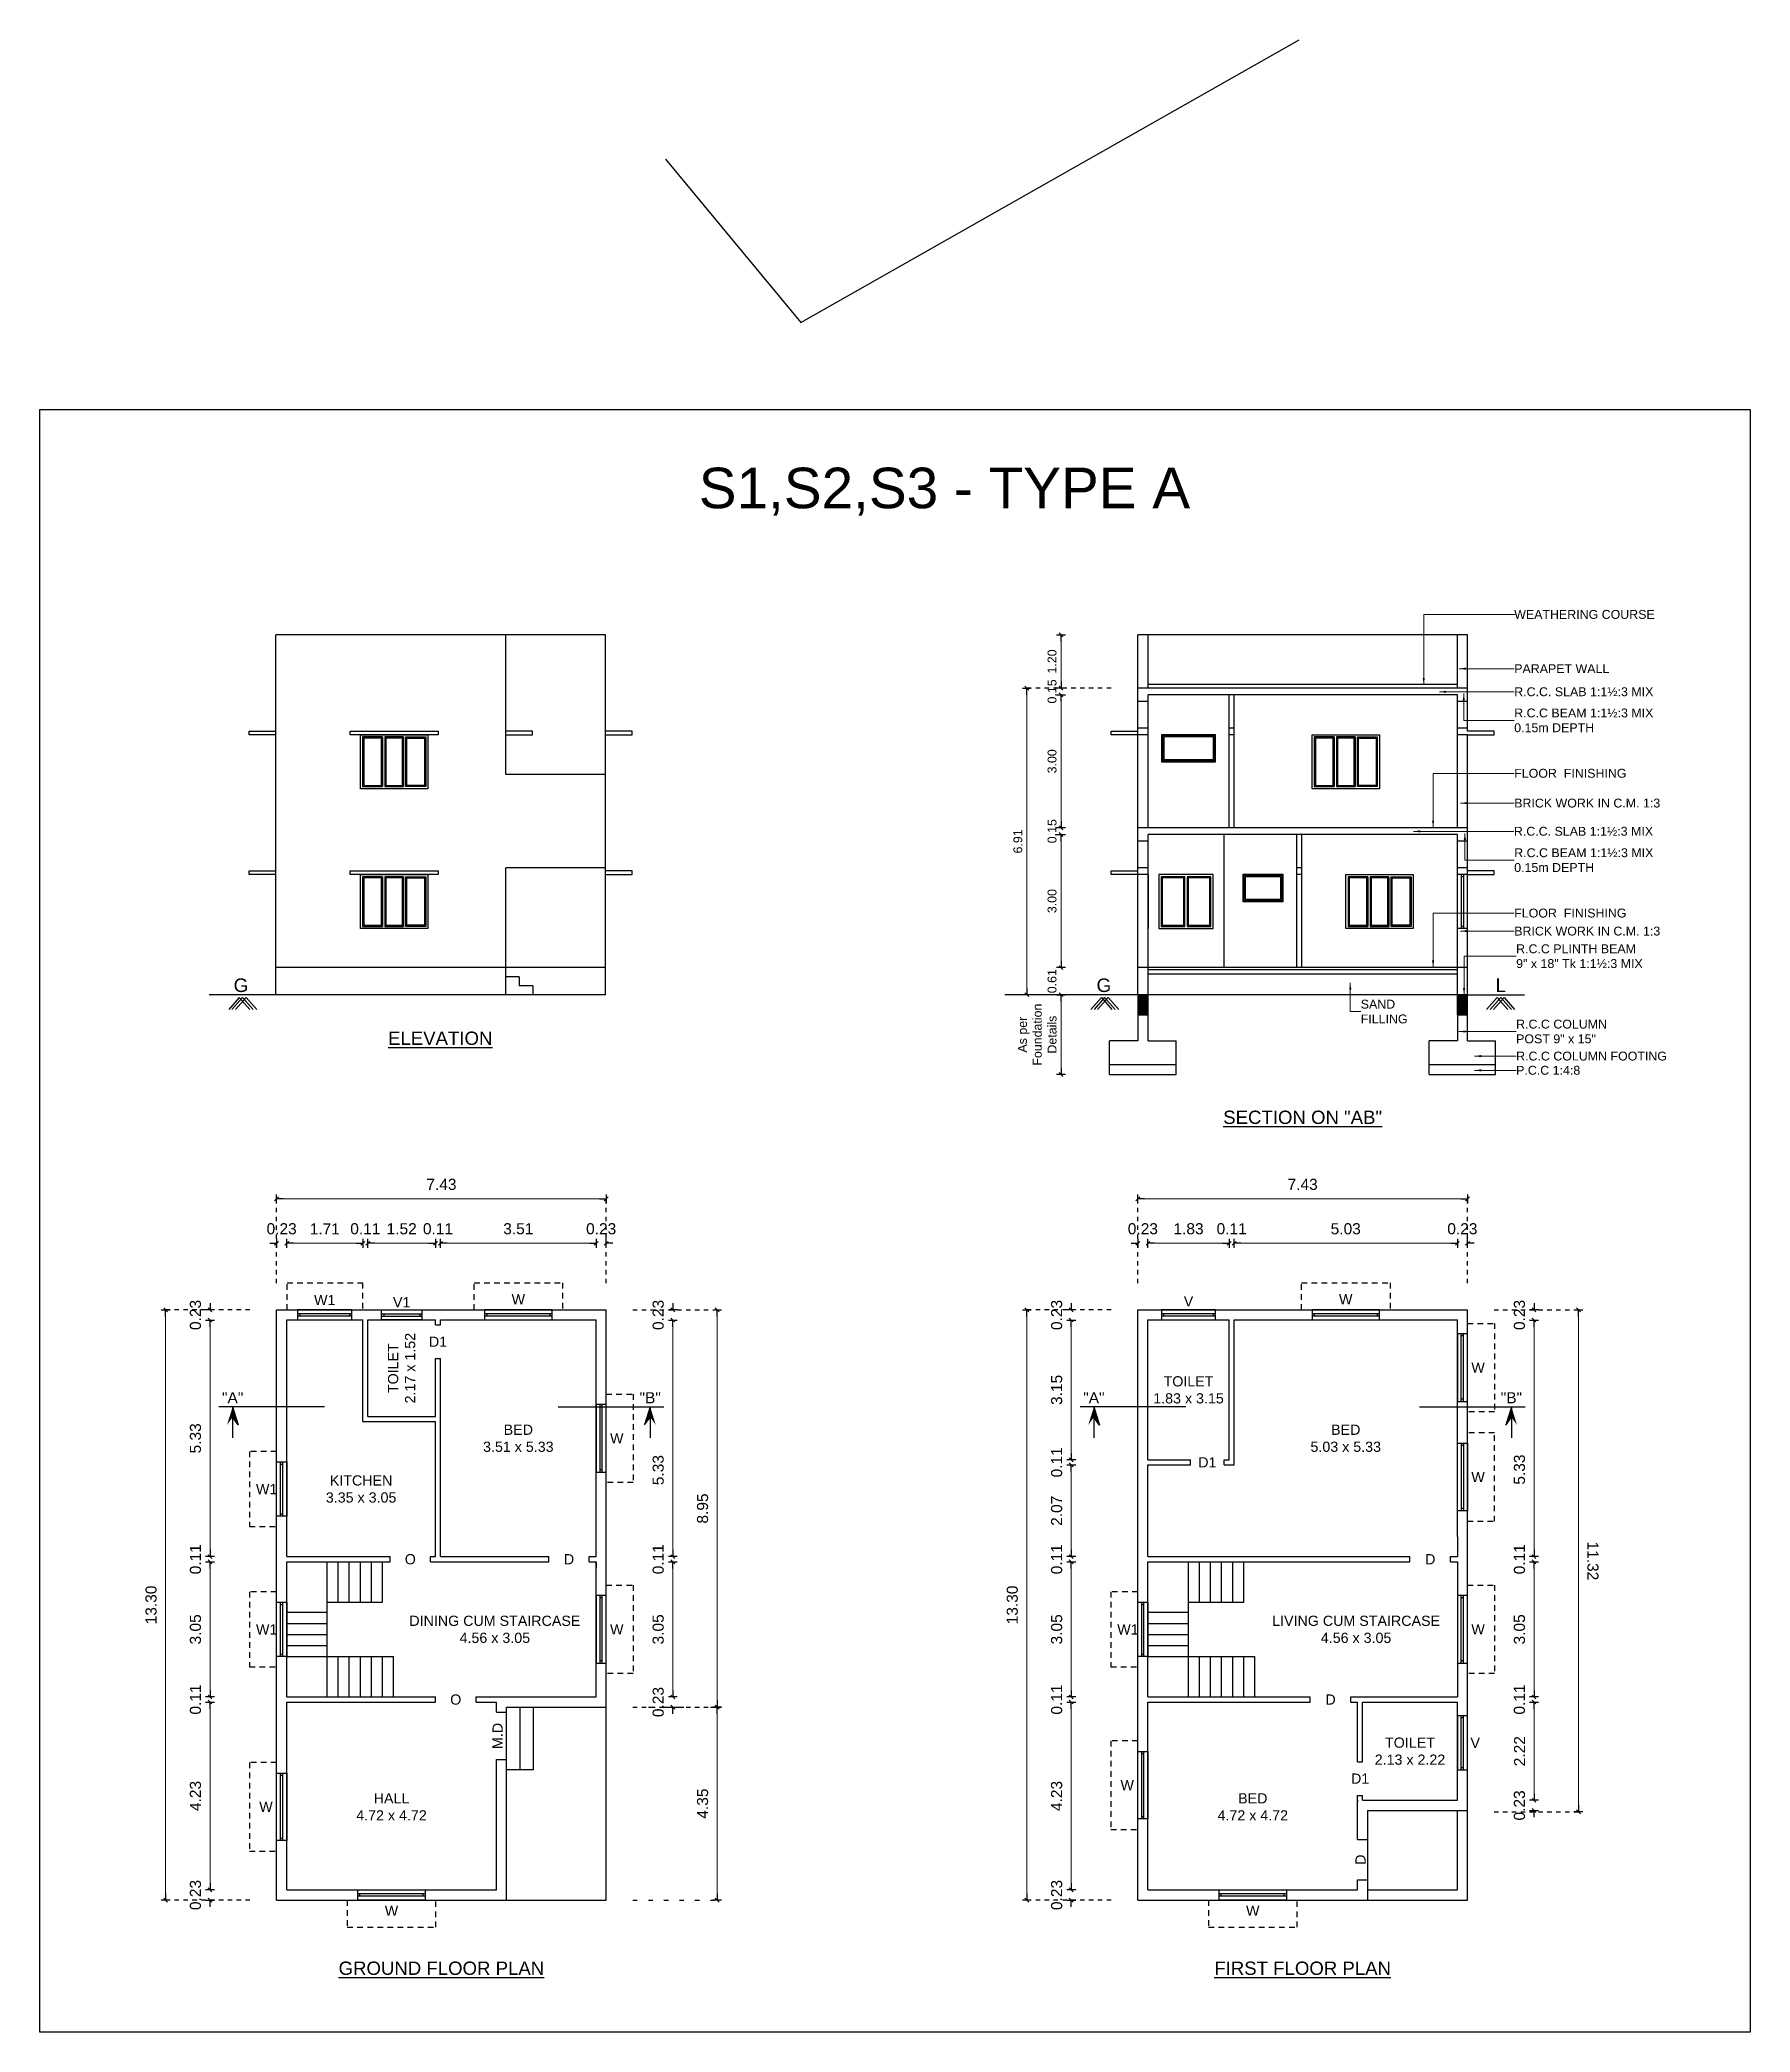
# Model space of a CAD drawing. Header units: metres. Extents: x 1126 to 1595, y 117 to 472.
# Drawn here: x 1511.48 to 1550.03, y 416.85 to 461.75 of the extents above; entities that cross this region are included whole.
import ezdxf
from ezdxf.enums import TextEntityAlignment as Align

# ---------------------------------------------------------------- set-up
doc = ezdxf.new("R2010")
doc.units = ezdxf.units.M
doc.linetypes.add('DOT', pattern=[0.25, 0, -0.25])
doc.linetypes.add('HIDDEN', pattern=[9.525, 6.35, -3.175])
for name, color, linetype in [('Sunshade', 8, 'HIDDEN'), ('TEXT', 7, 'Continuous'), ('Ventilator', 7, 'HIDDEN'), ('Window', 7, 'Continuous')]:
    doc.layers.add(name, color=color, linetype=linetype)
doc.styles.add('ARIAL', font='arial.ttf')
doc.styles.get("Standard").update_dxf_attribs({"font": 'arial.ttf', "height": 0.23})
doc.dimstyles.new('FLOOR DIM', dxfattribs={"dimtxt": 0.2, "dimasz": 0.05, "dimexe": 0.075, "dimexo": 0.3, "dimgap": 0.025, "dimtad": 0, "dimzin": 3, "dimdsep": 46, "dimtxsty": 'ARIAL', "dimblk": 'JM1', "dimcen": -0.09, "dimclrd": 5, "dimclre": 250, "dimclrt": 3, "dimazin": 0, "dimtfac": 0.65, "dimtix": 1, "dimtofl": 0, "dimtmove": 0, "dimatfit": 2, "dimfxl": 0, "dimfrac": 1, "dimtolj": 1, "dimlwd": 18, "dimlwe": -1, "dimarcsym": 0})

msp = doc.modelspace()

# ---------------------------------------------------------------- texts
at = {"color": 7}
msp.add_text('S1,S2,S3 - TYPE A ', height=0.9144, dxfattribs=at).set_placement((1526.334, 451.191))
at = {"color": 7, "style": 'ARIAL'}
for s, height, p in [('G', 0.305, (1516.017, 440.288)), ('G', 0.305, (1535.464, 440.288)), ('L', 0.305, (1544.41, 440.288)), ('"A"', 0.25, (1515.83, 431.019)), ('"B"', 0.25, (1525.24, 431.019)), ('"A"', 0.25, (1535.239, 431.019)), ('"B"', 0.25, (1544.649, 431.019))]:
    msp.add_text(s, height=height, dxfattribs=at).set_placement(p, align=Align.CENTER)
at = {"insert": (1519.639, 431.81), "char_height": 0.23, "attachment_point": 5, "rotation": 90}
msp.add_mtext('TOILET\\P2.17 x 1.52', dxfattribs=at)
at = {"char_height": 0.23, "attachment_point": 5}
for s, insert in [('TOILET\\P1.83 x 3.15', (1537.372, 431.32)), ('BED\\P3.51 x 5.33', (1522.268, 430.229)), ('BED\\P5.03 x 5.33', (1540.915, 430.229)), ('KITCHEN\\P3.35 x 3.05', (1518.725, 429.086)), ('DINING CUM STAIRCASE\\P4.56 x 3.05', (1521.739, 425.923)), ('LIVING CUM STAIRCASE\\P4.56 x 3.05', (1541.149, 425.923)), ('TOILET\\P2.13 x 2.22', (1542.363, 423.177)), ('HALL\\P4.72 x 4.72', (1519.41, 421.923)), ('BED\\P4.72 x 4.72', (1538.82, 421.923))]:
    msp.add_mtext(s, dxfattribs=dict(at, insert=insert))
at = {"layer": 'TEXT', "style": 'ARIAL'}
for s, rotation, p in [('W1', 359.998, (1517.906, 433.345)), ('V1', 0.002, (1519.639, 433.296)), ('D1', 359.998, (1520.458, 432.406)), ('D1', 359.998, (1537.797, 429.688)), ('O', 359.998, (1519.834, 427.504)), ('D', 359.998, (1523.411, 427.504)), ('D', 359.998, (1542.82, 427.504)), ('O', 359.998, (1520.858, 424.342)), ('D', 359.998, (1540.572, 424.342)), ('M.D', 90, (1521.8, 423.521)), ('D1', 359.998, (1541.239, 422.56)), ('D', 90, (1541.248, 420.733))]:
    msp.add_text(s, height=0.23, rotation=rotation, dxfattribs=at).set_placement(p, align=Align.MIDDLE_CENTER)
for s, p in [('W', (1522.268, 433.363)), ('V', (1537.372, 433.317)), ('W', (1540.915, 433.363)), ('W', (1543.897, 431.822)), ('W', (1524.487, 430.229)), ('W', (1543.897, 429.356)), ('W1', (1516.597, 429.085)), ('W1', (1516.597, 425.922)), ('W', (1524.487, 425.923)), ('W1', (1536.007, 425.922)), ('W', (1543.897, 425.923)), ('V', (1543.833, 423.365)), ('W', (1535.99, 422.413)), ('W', (1516.581, 421.923)), ('W', (1519.41, 419.583)), ('W', (1538.82, 419.583))]:
    msp.add_text(s, height=0.23, dxfattribs=at).set_placement(p, align=Align.MIDDLE_CENTER)
for s, insert, char_height, width, attachment_point in [('WEATHERING COURSE', (1544.712, 448.797), 0.2, 3.29403, 4), ('PARAPET WALL', (1544.712, 447.575), 0.2, 2.23428, 4), ('R.C.C. SLAB 1:1½:3 MIX', (1544.712, 447.054), 0.2, 3.26522, 4), ('R.C.C BEAM 1:1½:3 MIX 0.15m DEPTH  ', (1544.712, 446.409), 0.2, 3.22007, 4), ('FLOOR  FINISHING', (1544.712, 445.216), 0.2, 2.57289, 4), ('BRICK WORK IN C.M. 1:3', (1544.712, 444.545), 0.2, 3.31312, 4), ('R.C.C. SLAB 1:1½:3 MIX', (1544.705, 443.909), 0.2, 3.24741, 4), ('R.C.C BEAM 1:1½:3 MIX 0.15m DEPTH  ', (1544.712, 443.259), 0.2, 3.17084, 4), ('FLOOR  FINISHING', (1544.712, 442.066), 0.2, 2.59421, 4), ('FLOOR  FINISHING', (1544.712, 442.066), 0.2, 2.57289, 4), ('BRICK WORK IN C.M. 1:3', (1544.712, 441.66), 0.2, 3.47959, 4), ('\\A1;R.C.C PLINTH BEAM 9" x 18" Tk 1:1½:3 MIX ', (1544.755, 441.094), 0.2, 2.90178, 4), ('SAND\\PFILLING', (1541.253, 439.846), 0.2, 1.14023, 4), ('\\pt2.6;R.C.C COLUMN\\P\\ptz;POST 9" x 15"', (1544.755, 439.397), 0.2, 2.14995, 4), ('{\\fArial|b0|i0|c0|p18;\\LELEVATION}', (1520.508, 439.244), 0.3, 2.32094, 5), ('R.C.C COLUMN FOOTING', (1544.755, 438.843), 0.2, 3.51493, 4), ('P.C.C 1:4:8', (1544.755, 438.522), 0.2, 1.79468, 4), ('{\\fArial|b0|i0|c0|p18;\\LSECTION ON "AB"}', (1539.944, 437.462), 0.3, 3.8362, 5), ('{\\fArial|b0|i0|c0|p18;\\LGROUND FLOOR PLAN\\l }', (1520.534, 418.284), 0.3, 4.78593, 5), ('{\\fArial|b0|i0|c0|p18;\\LFIRST FLOOR PLAN\\l }', (1539.944, 418.284), 0.3, 4.78593, 5)]:
    msp.add_mtext(s, dxfattribs=dict(at, insert=insert, char_height=char_height, width=width, attachment_point=attachment_point))

# ---------------------------------------------------------------- blocks, each defined once
blk = doc.blocks.new('JM1')
at = {"color": 2}
for p, q in [((-3, 0), (0, 0)), ((-0.88, -0.88), (0.88, 0.88)), ((0, 2), (0, -2))]:
    blk.add_line(p, q, dxfattribs=at)
blk = doc.blocks.new('*D846')
at = {"color": 5, "lineweight": 18}
for p, q in [((1516.77, 434.624), (1516.72, 434.624)), ((1517.099, 434.624), (1517.149, 434.624))]:
    blk.add_line(p, q, dxfattribs=at)
at = {"layer": 'Defpoints', "color": 0}
for p in [(1516.82, 434.624), (1516.82, 433.124), (1517.049, 432.895)]:
    blk.add_point(p, dxfattribs=at)
at = {"color": 5, "lineweight": 18, "xscale": 0.05, "yscale": 0.05, "zscale": 0.05}
blk.add_blockref('JM1', (1516.82, 434.624), dxfattribs=at)
at = {"color": 5, "lineweight": 18, "xscale": 0.05, "yscale": 0.05, "zscale": 0.05, "rotation": 180}
blk.add_blockref('JM1', (1517.049, 434.624), dxfattribs=at)
at = {"color": 3, "insert": (1516.934, 434.951), "char_height": 0.25, "attachment_point": 5, "style": 'ARIAL'}
blk.add_mtext('\\A1;0.23', dxfattribs=at)
blk = doc.blocks.new('*D847')
at = {"color": 250, "linetype": 'DOT', "ltscale": 0.25}
for p, q in [((1516.22, 433.124), (1514.245, 433.124)), ((1516.22, 419.822), (1514.245, 419.822))]:
    blk.add_line(p, q, dxfattribs=at)
at = {"color": 5, "lineweight": 18, "ltscale": 0.25}
blk.add_line((1514.32, 433.074), (1514.32, 419.872), dxfattribs=at)
at = {"layer": 'Defpoints', "color": 0, "linetype": 'ByBlock', "ltscale": 0.25}
for p in [(1516.82, 433.124), (1514.32, 419.822), (1516.82, 419.822)]:
    blk.add_point(p, dxfattribs=at)
at = {"color": 5, "linetype": 'ByBlock', "lineweight": 18, "ltscale": 0.25, "xscale": 0.05, "yscale": 0.05, "zscale": 0.05}
for p, rotation in [((1514.32, 433.124), 90), ((1514.32, 419.822), 270)]:
    blk.add_blockref('JM1', p, dxfattribs=dict(at, rotation=rotation))
at = {"color": 3, "linetype": 'ByBlock', "ltscale": 0.25, "insert": (1513.992, 426.473), "char_height": 0.25, "attachment_point": 5, "rotation": 90, "style": 'ARIAL'}
blk.add_mtext('\\A1;13.30', dxfattribs=at)
blk = doc.blocks.new('*D848')
at = {"color": 250, "linetype": 'DOT', "ltscale": 0.25}
for p, q in [((1516.82, 433.724), (1516.82, 435.699)), ((1524.249, 433.724), (1524.249, 435.699))]:
    blk.add_line(p, q, dxfattribs=at)
at = {"color": 5, "lineweight": 18, "ltscale": 0.25}
blk.add_line((1516.87, 435.624), (1524.199, 435.624), dxfattribs=at)
at = {"layer": 'Defpoints', "color": 0, "linetype": 'ByBlock', "ltscale": 0.25}
for p in [(1524.249, 435.624), (1516.82, 433.124), (1524.249, 433.124)]:
    blk.add_point(p, dxfattribs=at)
at = {"color": 5, "linetype": 'ByBlock', "lineweight": 18, "ltscale": 0.25, "xscale": 0.05, "yscale": 0.05, "zscale": 0.05, "rotation": 180}
blk.add_blockref('JM1', (1516.82, 435.624), dxfattribs=at)
at = {"color": 5, "linetype": 'ByBlock', "lineweight": 18, "ltscale": 0.25, "xscale": 0.05, "yscale": 0.05, "zscale": 0.05}
blk.add_blockref('JM1', (1524.249, 435.624), dxfattribs=at)
at = {"color": 3, "linetype": 'ByBlock', "ltscale": 0.25, "insert": (1520.535, 435.951), "char_height": 0.25, "attachment_point": 5, "style": 'ARIAL'}
blk.add_mtext('\\A1;7.43', dxfattribs=at)
blk = doc.blocks.new('*D849')
at = {"color": 5, "lineweight": 18, "ltscale": 50}
for p, q in [((1515.32, 433.174), (1515.32, 433.224)), ((1515.32, 432.845), (1515.32, 432.795))]:
    blk.add_line(p, q, dxfattribs=at)
at = {"layer": 'Defpoints', "color": 0, "ltscale": 50}
for p in [(1515.32, 433.124), (1516.82, 433.124), (1517.049, 432.895)]:
    blk.add_point(p, dxfattribs=at)
at = {"color": 5, "lineweight": 18, "ltscale": 50, "xscale": 0.05, "yscale": 0.05, "zscale": 0.05}
for p, rotation in [((1515.32, 433.124), 270), ((1515.32, 432.895), 90)]:
    blk.add_blockref('JM1', p, dxfattribs=dict(at, rotation=rotation))
at = {"color": 3, "ltscale": 50, "insert": (1514.992, 433.009), "char_height": 0.25, "attachment_point": 5, "rotation": 90, "style": 'ARIAL'}
blk.add_mtext('\\A1;0.23', dxfattribs=at)
blk = doc.blocks.new('*D850')
at = {"color": 5, "lineweight": 18}
blk.add_line((1517.099, 434.624), (1518.713, 434.624), dxfattribs=at)
at = {"layer": 'Defpoints', "color": 0}
for p in [(1518.763, 434.624), (1517.049, 432.895), (1518.763, 432.896)]:
    blk.add_point(p, dxfattribs=at)
at = {"color": 5, "lineweight": 18, "xscale": 0.05, "yscale": 0.05, "zscale": 0.05, "rotation": 180}
blk.add_blockref('JM1', (1517.049, 434.624), dxfattribs=at)
at = {"color": 5, "lineweight": 18, "xscale": 0.05, "yscale": 0.05, "zscale": 0.05}
blk.add_blockref('JM1', (1518.763, 434.624), dxfattribs=at)
at = {"color": 3, "insert": (1517.906, 434.949), "char_height": 0.25, "attachment_point": 5, "style": 'ARIAL'}
blk.add_mtext('\\A1;1.71', dxfattribs=at)
blk = doc.blocks.new('*D851')
at = {"color": 5, "lineweight": 18}
for p, q in [((1518.713, 434.624), (1518.663, 434.624)), ((1518.927, 434.624), (1518.977, 434.624))]:
    blk.add_line(p, q, dxfattribs=at)
at = {"layer": 'Defpoints', "color": 0}
for p in [(1518.877, 434.624), (1518.763, 432.896), (1518.877, 432.896)]:
    blk.add_point(p, dxfattribs=at)
at = {"color": 5, "lineweight": 18, "xscale": 0.05, "yscale": 0.05, "zscale": 0.05}
blk.add_blockref('JM1', (1518.763, 434.624), dxfattribs=at)
at = {"color": 5, "lineweight": 18, "xscale": 0.05, "yscale": 0.05, "zscale": 0.05, "rotation": 180}
blk.add_blockref('JM1', (1518.877, 434.624), dxfattribs=at)
at = {"color": 3, "insert": (1518.82, 434.951), "char_height": 0.25, "attachment_point": 5, "style": 'ARIAL'}
blk.add_mtext('\\A1;0.11', dxfattribs=at)
blk = doc.blocks.new('*D852')
at = {"color": 5, "lineweight": 18}
blk.add_line((1518.927, 434.624), (1520.351, 434.624), dxfattribs=at)
at = {"layer": 'Defpoints', "color": 0}
for p in [(1520.401, 434.624), (1518.877, 432.896), (1520.401, 432.896)]:
    blk.add_point(p, dxfattribs=at)
at = {"color": 5, "lineweight": 18, "xscale": 0.05, "yscale": 0.05, "zscale": 0.05, "rotation": 180}
blk.add_blockref('JM1', (1518.877, 434.624), dxfattribs=at)
at = {"color": 5, "lineweight": 18, "xscale": 0.05, "yscale": 0.05, "zscale": 0.05}
blk.add_blockref('JM1', (1520.401, 434.624), dxfattribs=at)
at = {"color": 3, "insert": (1519.639, 434.951), "char_height": 0.25, "attachment_point": 5, "style": 'ARIAL'}
blk.add_mtext('\\A1;1.52', dxfattribs=at)
blk = doc.blocks.new('*D853')
at = {"color": 5, "lineweight": 18}
for p, q in [((1520.351, 434.624), (1520.301, 434.624)), ((1520.565, 434.624), (1520.615, 434.624))]:
    blk.add_line(p, q, dxfattribs=at)
at = {"layer": 'Defpoints', "color": 0}
for p in [(1520.515, 434.624), (1520.401, 432.896), (1520.515, 432.896)]:
    blk.add_point(p, dxfattribs=at)
at = {"color": 5, "lineweight": 18, "xscale": 0.05, "yscale": 0.05, "zscale": 0.05}
blk.add_blockref('JM1', (1520.401, 434.624), dxfattribs=at)
at = {"color": 5, "lineweight": 18, "xscale": 0.05, "yscale": 0.05, "zscale": 0.05, "rotation": 180}
blk.add_blockref('JM1', (1520.515, 434.624), dxfattribs=at)
at = {"color": 3, "insert": (1520.458, 434.951), "char_height": 0.25, "attachment_point": 5, "style": 'ARIAL'}
blk.add_mtext('\\A1;0.11', dxfattribs=at)
blk = doc.blocks.new('*D854')
at = {"color": 5, "lineweight": 18}
blk.add_line((1520.565, 434.624), (1523.97, 434.624), dxfattribs=at)
at = {"layer": 'Defpoints', "color": 0}
for p in [(1524.02, 434.624), (1520.515, 432.896), (1524.02, 432.896)]:
    blk.add_point(p, dxfattribs=at)
at = {"color": 5, "lineweight": 18, "xscale": 0.05, "yscale": 0.05, "zscale": 0.05, "rotation": 180}
blk.add_blockref('JM1', (1520.515, 434.624), dxfattribs=at)
at = {"color": 5, "lineweight": 18, "xscale": 0.05, "yscale": 0.05, "zscale": 0.05}
blk.add_blockref('JM1', (1524.02, 434.624), dxfattribs=at)
at = {"color": 3, "insert": (1522.268, 434.951), "char_height": 0.25, "attachment_point": 5, "style": 'ARIAL'}
blk.add_mtext('\\A1;3.51', dxfattribs=at)
blk = doc.blocks.new('*D855')
at = {"color": 5, "lineweight": 18}
for p, q in [((1523.97, 434.624), (1523.92, 434.624)), ((1524.299, 434.624), (1524.349, 434.624))]:
    blk.add_line(p, q, dxfattribs=at)
at = {"layer": 'Defpoints', "color": 0}
for p in [(1524.249, 434.624), (1524.02, 432.896), (1524.249, 433.124)]:
    blk.add_point(p, dxfattribs=at)
at = {"color": 5, "lineweight": 18, "xscale": 0.05, "yscale": 0.05, "zscale": 0.05}
blk.add_blockref('JM1', (1524.02, 434.624), dxfattribs=at)
at = {"color": 5, "lineweight": 18, "xscale": 0.05, "yscale": 0.05, "zscale": 0.05, "rotation": 180}
blk.add_blockref('JM1', (1524.249, 434.624), dxfattribs=at)
at = {"color": 3, "insert": (1524.135, 434.951), "char_height": 0.25, "attachment_point": 5, "style": 'ARIAL'}
blk.add_mtext('\\A1;0.23', dxfattribs=at)
blk = doc.blocks.new('*D856')
at = {"color": 5, "lineweight": 18}
blk.add_line((1515.32, 432.845), (1515.32, 427.612), dxfattribs=at)
at = {"layer": 'Defpoints', "color": 0}
for p in [(1517.049, 432.895), (1515.32, 427.562), (1517.048, 427.562)]:
    blk.add_point(p, dxfattribs=at)
at = {"color": 5, "lineweight": 18, "xscale": 0.05, "yscale": 0.05, "zscale": 0.05}
for p, rotation in [((1515.32, 432.895), 90), ((1515.32, 427.562), 270)]:
    blk.add_blockref('JM1', p, dxfattribs=dict(at, rotation=rotation))
at = {"color": 3, "insert": (1514.992, 430.228), "char_height": 0.25, "attachment_point": 5, "rotation": 90, "style": 'ARIAL'}
blk.add_mtext('\\A1;5.33', dxfattribs=at)
blk = doc.blocks.new('*D857')
at = {"color": 5, "lineweight": 18}
for p, q in [((1515.32, 427.612), (1515.32, 427.662)), ((1515.32, 427.397), (1515.32, 427.347))]:
    blk.add_line(p, q, dxfattribs=at)
at = {"layer": 'Defpoints', "color": 0}
for p in [(1517.048, 427.562), (1515.32, 427.447), (1517.048, 427.447)]:
    blk.add_point(p, dxfattribs=at)
at = {"color": 5, "lineweight": 18, "xscale": 0.05, "yscale": 0.05, "zscale": 0.05}
for p, rotation in [((1515.32, 427.562), 270), ((1515.32, 427.447), 90)]:
    blk.add_blockref('JM1', p, dxfattribs=dict(at, rotation=rotation))
at = {"color": 3, "insert": (1514.992, 427.504), "char_height": 0.25, "attachment_point": 5, "rotation": 90, "style": 'ARIAL'}
blk.add_mtext('\\A1;0.11', dxfattribs=at)
blk = doc.blocks.new('*D858')
at = {"color": 5, "lineweight": 18}
blk.add_line((1515.32, 427.397), (1515.32, 424.449), dxfattribs=at)
at = {"layer": 'Defpoints', "color": 0}
for p in [(1517.048, 427.447), (1515.32, 424.399), (1517.048, 424.399)]:
    blk.add_point(p, dxfattribs=at)
at = {"color": 5, "lineweight": 18, "xscale": 0.05, "yscale": 0.05, "zscale": 0.05}
for p, rotation in [((1515.32, 427.447), 90), ((1515.32, 424.399), 270)]:
    blk.add_blockref('JM1', p, dxfattribs=dict(at, rotation=rotation))
at = {"color": 3, "insert": (1514.992, 425.923), "char_height": 0.25, "attachment_point": 5, "rotation": 90, "style": 'ARIAL'}
blk.add_mtext('\\A1;3.05', dxfattribs=at)
blk = doc.blocks.new('*D859')
at = {"color": 5, "lineweight": 18}
for p, q in [((1515.32, 424.449), (1515.32, 424.499)), ((1515.32, 424.235), (1515.32, 424.185))]:
    blk.add_line(p, q, dxfattribs=at)
at = {"layer": 'Defpoints', "color": 0}
for p in [(1517.048, 424.399), (1515.32, 424.285), (1517.048, 424.285)]:
    blk.add_point(p, dxfattribs=at)
at = {"color": 5, "lineweight": 18, "xscale": 0.05, "yscale": 0.05, "zscale": 0.05}
for p, rotation in [((1515.32, 424.399), 270), ((1515.32, 424.285), 90)]:
    blk.add_blockref('JM1', p, dxfattribs=dict(at, rotation=rotation))
at = {"color": 3, "insert": (1514.992, 424.342), "char_height": 0.25, "attachment_point": 5, "rotation": 90, "style": 'ARIAL'}
blk.add_mtext('\\A1;0.11', dxfattribs=at)
blk = doc.blocks.new('*D860')
at = {"color": 5, "lineweight": 18}
blk.add_line((1515.32, 424.235), (1515.32, 420.1), dxfattribs=at)
at = {"layer": 'Defpoints', "color": 0}
for p in [(1517.048, 424.285), (1515.32, 420.05), (1517.048, 420.05)]:
    blk.add_point(p, dxfattribs=at)
at = {"color": 5, "lineweight": 18, "xscale": 0.05, "yscale": 0.05, "zscale": 0.05}
for p, rotation in [((1515.32, 424.285), 90), ((1515.32, 420.05), 270)]:
    blk.add_blockref('JM1', p, dxfattribs=dict(at, rotation=rotation))
at = {"color": 3, "insert": (1514.992, 422.168), "char_height": 0.25, "attachment_point": 5, "rotation": 90, "style": 'ARIAL'}
blk.add_mtext('\\A1;4.23', dxfattribs=at)
blk = doc.blocks.new('*D861')
at = {"color": 5, "lineweight": 18}
for p, q in [((1515.32, 420.1), (1515.32, 420.15)), ((1515.32, 419.772), (1515.32, 419.722))]:
    blk.add_line(p, q, dxfattribs=at)
at = {"layer": 'Defpoints', "color": 0}
for p in [(1517.048, 420.05), (1515.32, 419.822), (1516.82, 419.822)]:
    blk.add_point(p, dxfattribs=at)
at = {"color": 5, "lineweight": 18, "xscale": 0.05, "yscale": 0.05, "zscale": 0.05}
for p, rotation in [((1515.32, 420.05), 270), ((1515.32, 419.822), 90)]:
    blk.add_blockref('JM1', p, dxfattribs=dict(at, rotation=rotation))
at = {"color": 3, "insert": (1514.992, 419.936), "char_height": 0.25, "attachment_point": 5, "rotation": 90, "style": 'ARIAL'}
blk.add_mtext('\\A1;0.23', dxfattribs=at)
blk = doc.blocks.new('*D862')
at = {"color": 250, "linetype": 'DOT', "ltscale": 0.25}
for p, q in [((1524.849, 433.124), (1526.824, 433.124)), ((1524.849, 424.171), (1526.824, 424.171))]:
    blk.add_line(p, q, dxfattribs=at)
at = {"color": 5, "lineweight": 18, "ltscale": 0.25}
blk.add_line((1526.749, 433.074), (1526.749, 424.221), dxfattribs=at)
at = {"layer": 'Defpoints', "color": 0, "linetype": 'ByBlock', "ltscale": 0.25}
for p in [(1524.249, 433.124), (1524.249, 424.171), (1526.749, 424.171)]:
    blk.add_point(p, dxfattribs=at)
at = {"color": 5, "linetype": 'ByBlock', "lineweight": 18, "ltscale": 0.25, "xscale": 0.05, "yscale": 0.05, "zscale": 0.05}
for p, rotation in [((1526.749, 433.124), 90), ((1526.749, 424.171), 270)]:
    blk.add_blockref('JM1', p, dxfattribs=dict(at, rotation=rotation))
at = {"color": 3, "linetype": 'ByBlock', "ltscale": 0.25, "insert": (1526.421, 428.647), "char_height": 0.25, "attachment_point": 5, "rotation": 90, "style": 'ARIAL'}
blk.add_mtext('\\A1;8.95', dxfattribs=at)
blk = doc.blocks.new('*D863')
at = {"color": 5, "lineweight": 18, "ltscale": 50}
for p, q in [((1525.749, 433.174), (1525.749, 433.224)), ((1525.749, 432.845), (1525.749, 432.795))]:
    blk.add_line(p, q, dxfattribs=at)
at = {"layer": 'Defpoints', "color": 0, "ltscale": 50}
for p in [(1524.02, 432.895), (1524.249, 433.124), (1525.749, 433.124)]:
    blk.add_point(p, dxfattribs=at)
at = {"color": 5, "lineweight": 18, "ltscale": 50, "xscale": 0.05, "yscale": 0.05, "zscale": 0.05}
for p, rotation in [((1525.749, 433.124), 270), ((1525.749, 432.895), 90)]:
    blk.add_blockref('JM1', p, dxfattribs=dict(at, rotation=rotation))
at = {"color": 3, "ltscale": 50, "insert": (1525.421, 433.009), "char_height": 0.25, "attachment_point": 5, "rotation": 90, "style": 'ARIAL'}
blk.add_mtext('\\A1;0.23', dxfattribs=at)
blk = doc.blocks.new('*D864')
at = {"color": 5, "lineweight": 18}
blk.add_line((1525.749, 432.845), (1525.749, 427.612), dxfattribs=at)
at = {"layer": 'Defpoints', "color": 0}
for p in [(1524.02, 432.895), (1524.02, 427.562), (1525.749, 427.562)]:
    blk.add_point(p, dxfattribs=at)
at = {"color": 5, "lineweight": 18, "xscale": 0.05, "yscale": 0.05, "zscale": 0.05}
for p, rotation in [((1525.749, 432.895), 90), ((1525.749, 427.562), 270)]:
    blk.add_blockref('JM1', p, dxfattribs=dict(at, rotation=rotation))
at = {"color": 3, "insert": (1525.421, 429.512), "char_height": 0.25, "attachment_point": 5, "rotation": 90, "style": 'ARIAL'}
blk.add_mtext('\\A1;5.33', dxfattribs=at)
blk = doc.blocks.new('*D865')
at = {"color": 5, "lineweight": 18}
for p, q in [((1525.749, 427.612), (1525.749, 427.662)), ((1525.749, 427.397), (1525.749, 427.347))]:
    blk.add_line(p, q, dxfattribs=at)
at = {"layer": 'Defpoints', "color": 0}
for p in [(1524.02, 427.562), (1524.02, 427.447), (1525.749, 427.447)]:
    blk.add_point(p, dxfattribs=at)
at = {"color": 5, "lineweight": 18, "xscale": 0.05, "yscale": 0.05, "zscale": 0.05}
for p, rotation in [((1525.749, 427.562), 270), ((1525.749, 427.447), 90)]:
    blk.add_blockref('JM1', p, dxfattribs=dict(at, rotation=rotation))
at = {"color": 3, "insert": (1525.421, 427.504), "char_height": 0.25, "attachment_point": 5, "rotation": 90, "style": 'ARIAL'}
blk.add_mtext('\\A1;0.11', dxfattribs=at)
blk = doc.blocks.new('*D866')
at = {"color": 5, "lineweight": 18}
blk.add_line((1525.749, 427.397), (1525.749, 424.449), dxfattribs=at)
at = {"layer": 'Defpoints', "color": 0}
for p in [(1524.02, 427.447), (1524.02, 424.399), (1525.749, 424.399)]:
    blk.add_point(p, dxfattribs=at)
at = {"color": 5, "lineweight": 18, "xscale": 0.05, "yscale": 0.05, "zscale": 0.05}
for p, rotation in [((1525.749, 427.447), 90), ((1525.749, 424.399), 270)]:
    blk.add_blockref('JM1', p, dxfattribs=dict(at, rotation=rotation))
at = {"color": 3, "insert": (1525.421, 425.923), "char_height": 0.25, "attachment_point": 5, "rotation": 90, "style": 'ARIAL'}
blk.add_mtext('\\A1;3.05', dxfattribs=at)
blk = doc.blocks.new('*D867')
at = {"color": 5, "lineweight": 18}
for p, q in [((1525.749, 424.449), (1525.749, 424.499)), ((1525.749, 424.121), (1525.749, 424.071))]:
    blk.add_line(p, q, dxfattribs=at)
at = {"layer": 'Defpoints', "color": 0}
for p in [(1524.02, 424.399), (1524.249, 424.171), (1525.749, 424.171)]:
    blk.add_point(p, dxfattribs=at)
at = {"color": 5, "lineweight": 18, "xscale": 0.05, "yscale": 0.05, "zscale": 0.05}
for p, rotation in [((1525.749, 424.399), 270), ((1525.749, 424.171), 90)]:
    blk.add_blockref('JM1', p, dxfattribs=dict(at, rotation=rotation))
at = {"color": 3, "insert": (1525.421, 424.285), "char_height": 0.25, "attachment_point": 5, "rotation": 90, "style": 'ARIAL'}
blk.add_mtext('\\A1;0.23', dxfattribs=at)
blk = doc.blocks.new('*D868')
at = {"color": 250, "linetype": 'DOT'}
for p, q in [((1524.849, 424.171), (1526.824, 424.171)), ((1524.849, 419.822), (1526.824, 419.822))]:
    blk.add_line(p, q, dxfattribs=at)
at = {"color": 5, "lineweight": 18}
blk.add_line((1526.749, 424.121), (1526.749, 419.872), dxfattribs=at)
at = {"layer": 'Defpoints', "color": 0}
for p in [(1524.249, 424.171), (1524.249, 419.822), (1526.749, 419.822)]:
    blk.add_point(p, dxfattribs=at)
at = {"color": 5, "lineweight": 18, "xscale": 0.05, "yscale": 0.05, "zscale": 0.05}
for p, rotation in [((1526.749, 424.171), 90), ((1526.749, 419.822), 270)]:
    blk.add_blockref('JM1', p, dxfattribs=dict(at, rotation=rotation))
at = {"color": 3, "insert": (1526.421, 421.996), "char_height": 0.25, "attachment_point": 5, "rotation": 90, "style": 'ARIAL'}
blk.add_mtext('\\A1;4.35', dxfattribs=at)
blk = doc.blocks.new('*D869')
at = {"color": 5, "lineweight": 18}
for p, q in [((1536.179, 434.624), (1536.129, 434.624)), ((1536.508, 434.624), (1536.558, 434.624))]:
    blk.add_line(p, q, dxfattribs=at)
at = {"layer": 'Defpoints', "color": 0}
for p in [(1536.229, 434.624), (1536.229, 433.124), (1536.458, 432.895)]:
    blk.add_point(p, dxfattribs=at)
at = {"color": 5, "lineweight": 18, "xscale": 0.05, "yscale": 0.05, "zscale": 0.05}
blk.add_blockref('JM1', (1536.229, 434.624), dxfattribs=at)
at = {"color": 5, "lineweight": 18, "xscale": 0.05, "yscale": 0.05, "zscale": 0.05, "rotation": 180}
blk.add_blockref('JM1', (1536.458, 434.624), dxfattribs=at)
at = {"color": 3, "insert": (1536.343, 434.951), "char_height": 0.25, "attachment_point": 5, "style": 'ARIAL'}
blk.add_mtext('\\A1;0.23', dxfattribs=at)
blk = doc.blocks.new('*D870')
at = {"color": 250, "linetype": 'DOT', "ltscale": 0.25}
for p, q in [((1535.629, 433.124), (1533.654, 433.124)), ((1535.629, 419.822), (1533.654, 419.822))]:
    blk.add_line(p, q, dxfattribs=at)
at = {"color": 5, "lineweight": 18, "ltscale": 0.25}
blk.add_line((1533.729, 433.074), (1533.729, 419.872), dxfattribs=at)
at = {"layer": 'Defpoints', "color": 0, "linetype": 'ByBlock', "ltscale": 0.25}
for p in [(1536.229, 433.124), (1533.729, 419.822), (1536.229, 419.822)]:
    blk.add_point(p, dxfattribs=at)
at = {"color": 5, "linetype": 'ByBlock', "lineweight": 18, "ltscale": 0.25, "xscale": 0.05, "yscale": 0.05, "zscale": 0.05}
for p, rotation in [((1533.729, 433.124), 90), ((1533.729, 419.822), 270)]:
    blk.add_blockref('JM1', p, dxfattribs=dict(at, rotation=rotation))
at = {"color": 3, "linetype": 'ByBlock', "ltscale": 0.25, "insert": (1533.401, 426.473), "char_height": 0.25, "attachment_point": 5, "rotation": 90, "style": 'ARIAL'}
blk.add_mtext('\\A1;13.30', dxfattribs=at)
blk = doc.blocks.new('*D871')
at = {"color": 250, "linetype": 'DOT', "ltscale": 0.25}
for p, q in [((1536.229, 433.724), (1536.229, 435.699)), ((1543.658, 433.724), (1543.658, 435.699))]:
    blk.add_line(p, q, dxfattribs=at)
at = {"color": 5, "lineweight": 18, "ltscale": 0.25}
blk.add_line((1536.279, 435.624), (1543.608, 435.624), dxfattribs=at)
at = {"layer": 'Defpoints', "color": 0, "linetype": 'ByBlock', "ltscale": 0.25}
for p in [(1543.658, 435.624), (1536.229, 433.124), (1543.658, 433.124)]:
    blk.add_point(p, dxfattribs=at)
at = {"color": 5, "linetype": 'ByBlock', "lineweight": 18, "ltscale": 0.25, "xscale": 0.05, "yscale": 0.05, "zscale": 0.05, "rotation": 180}
blk.add_blockref('JM1', (1536.229, 435.624), dxfattribs=at)
at = {"color": 5, "linetype": 'ByBlock', "lineweight": 18, "ltscale": 0.25, "xscale": 0.05, "yscale": 0.05, "zscale": 0.05}
blk.add_blockref('JM1', (1543.658, 435.624), dxfattribs=at)
at = {"color": 3, "linetype": 'ByBlock', "ltscale": 0.25, "insert": (1539.944, 435.951), "char_height": 0.25, "attachment_point": 5, "style": 'ARIAL'}
blk.add_mtext('\\A1;7.43', dxfattribs=at)
blk = doc.blocks.new('*D872')
at = {"color": 5, "lineweight": 18, "ltscale": 50}
for p, q in [((1534.729, 433.174), (1534.729, 433.224)), ((1534.729, 432.845), (1534.729, 432.795))]:
    blk.add_line(p, q, dxfattribs=at)
at = {"layer": 'Defpoints', "color": 0, "ltscale": 50}
for p in [(1534.729, 433.124), (1536.229, 433.124), (1536.458, 432.895)]:
    blk.add_point(p, dxfattribs=at)
at = {"color": 5, "lineweight": 18, "ltscale": 50, "xscale": 0.05, "yscale": 0.05, "zscale": 0.05}
for p, rotation in [((1534.729, 433.124), 270), ((1534.729, 432.895), 90)]:
    blk.add_blockref('JM1', p, dxfattribs=dict(at, rotation=rotation))
at = {"color": 3, "ltscale": 50, "insert": (1534.401, 433.009), "char_height": 0.25, "attachment_point": 5, "rotation": 90, "style": 'ARIAL'}
blk.add_mtext('\\A1;0.23', dxfattribs=at)
blk = doc.blocks.new('*D873')
at = {"color": 5, "lineweight": 18}
blk.add_line((1536.508, 434.624), (1538.236, 434.624), dxfattribs=at)
at = {"layer": 'Defpoints', "color": 0}
for p in [(1538.286, 434.624), (1536.458, 432.895), (1538.286, 432.896)]:
    blk.add_point(p, dxfattribs=at)
at = {"color": 5, "lineweight": 18, "xscale": 0.05, "yscale": 0.05, "zscale": 0.05, "rotation": 180}
blk.add_blockref('JM1', (1536.458, 434.624), dxfattribs=at)
at = {"color": 5, "lineweight": 18, "xscale": 0.05, "yscale": 0.05, "zscale": 0.05}
blk.add_blockref('JM1', (1538.286, 434.624), dxfattribs=at)
at = {"color": 3, "insert": (1537.372, 434.951), "char_height": 0.25, "attachment_point": 5, "style": 'ARIAL'}
blk.add_mtext('\\A1;1.83', dxfattribs=at)
blk = doc.blocks.new('*D874')
at = {"color": 5, "lineweight": 18}
for p, q in [((1538.236, 434.624), (1538.186, 434.624)), ((1538.451, 434.624), (1538.501, 434.624))]:
    blk.add_line(p, q, dxfattribs=at)
at = {"layer": 'Defpoints', "color": 0}
for p in [(1538.401, 434.624), (1538.286, 432.896), (1538.401, 432.896)]:
    blk.add_point(p, dxfattribs=at)
at = {"color": 5, "lineweight": 18, "xscale": 0.05, "yscale": 0.05, "zscale": 0.05}
blk.add_blockref('JM1', (1538.286, 434.624), dxfattribs=at)
at = {"color": 5, "lineweight": 18, "xscale": 0.05, "yscale": 0.05, "zscale": 0.05, "rotation": 180}
blk.add_blockref('JM1', (1538.401, 434.624), dxfattribs=at)
at = {"color": 3, "insert": (1538.344, 434.951), "char_height": 0.25, "attachment_point": 5, "style": 'ARIAL'}
blk.add_mtext('\\A1;0.11', dxfattribs=at)
blk = doc.blocks.new('*D875')
at = {"color": 5, "lineweight": 18}
blk.add_line((1538.451, 434.624), (1543.38, 434.624), dxfattribs=at)
at = {"layer": 'Defpoints', "color": 0}
for p in [(1543.43, 434.624), (1538.401, 432.896), (1543.43, 432.896)]:
    blk.add_point(p, dxfattribs=at)
at = {"color": 5, "lineweight": 18, "xscale": 0.05, "yscale": 0.05, "zscale": 0.05, "rotation": 180}
blk.add_blockref('JM1', (1538.401, 434.624), dxfattribs=at)
at = {"color": 5, "lineweight": 18, "xscale": 0.05, "yscale": 0.05, "zscale": 0.05}
blk.add_blockref('JM1', (1543.43, 434.624), dxfattribs=at)
at = {"color": 3, "insert": (1540.915, 434.951), "char_height": 0.25, "attachment_point": 5, "style": 'ARIAL'}
blk.add_mtext('\\A1;5.03', dxfattribs=at)
blk = doc.blocks.new('*D876')
at = {"color": 5, "lineweight": 18}
for p, q in [((1543.38, 434.624), (1543.33, 434.624)), ((1543.708, 434.624), (1543.758, 434.624))]:
    blk.add_line(p, q, dxfattribs=at)
at = {"layer": 'Defpoints', "color": 0}
for p in [(1543.658, 434.624), (1543.43, 432.896), (1543.658, 433.124)]:
    blk.add_point(p, dxfattribs=at)
at = {"color": 5, "lineweight": 18, "xscale": 0.05, "yscale": 0.05, "zscale": 0.05}
blk.add_blockref('JM1', (1543.43, 434.624), dxfattribs=at)
at = {"color": 5, "lineweight": 18, "xscale": 0.05, "yscale": 0.05, "zscale": 0.05, "rotation": 180}
blk.add_blockref('JM1', (1543.658, 434.624), dxfattribs=at)
at = {"color": 3, "insert": (1543.544, 434.951), "char_height": 0.25, "attachment_point": 5, "style": 'ARIAL'}
blk.add_mtext('\\A1;0.23', dxfattribs=at)
blk = doc.blocks.new('*D877')
at = {"color": 5, "lineweight": 18}
blk.add_line((1534.729, 432.845), (1534.729, 429.795), dxfattribs=at)
at = {"layer": 'Defpoints', "color": 0}
for p in [(1536.458, 432.895), (1534.729, 429.745), (1536.458, 429.745)]:
    blk.add_point(p, dxfattribs=at)
at = {"color": 5, "lineweight": 18, "xscale": 0.05, "yscale": 0.05, "zscale": 0.05}
for p, rotation in [((1534.729, 432.895), 90), ((1534.729, 429.745), 270)]:
    blk.add_blockref('JM1', p, dxfattribs=dict(at, rotation=rotation))
at = {"color": 3, "insert": (1534.401, 431.32), "char_height": 0.25, "attachment_point": 5, "rotation": 90, "style": 'ARIAL'}
blk.add_mtext('\\A1;3.15', dxfattribs=at)
blk = doc.blocks.new('*D878')
at = {"color": 5, "lineweight": 18}
for p, q in [((1534.729, 429.795), (1534.729, 429.845)), ((1534.729, 429.58), (1534.729, 429.53))]:
    blk.add_line(p, q, dxfattribs=at)
at = {"layer": 'Defpoints', "color": 0}
for p in [(1536.458, 429.745), (1534.729, 429.63), (1536.458, 429.63)]:
    blk.add_point(p, dxfattribs=at)
at = {"color": 5, "lineweight": 18, "xscale": 0.05, "yscale": 0.05, "zscale": 0.05}
for p, rotation in [((1534.729, 429.745), 270), ((1534.729, 429.63), 90)]:
    blk.add_blockref('JM1', p, dxfattribs=dict(at, rotation=rotation))
at = {"color": 3, "insert": (1534.401, 429.688), "char_height": 0.25, "attachment_point": 5, "rotation": 90, "style": 'ARIAL'}
blk.add_mtext('\\A1;0.11', dxfattribs=at)
blk = doc.blocks.new('*D879')
at = {"color": 5, "lineweight": 18}
blk.add_line((1534.729, 429.58), (1534.729, 427.612), dxfattribs=at)
at = {"layer": 'Defpoints', "color": 0}
for p in [(1536.458, 429.63), (1534.729, 427.562), (1536.458, 427.562)]:
    blk.add_point(p, dxfattribs=at)
at = {"color": 5, "lineweight": 18, "xscale": 0.05, "yscale": 0.05, "zscale": 0.05}
for p, rotation in [((1534.729, 429.63), 90), ((1534.729, 427.562), 270)]:
    blk.add_blockref('JM1', p, dxfattribs=dict(at, rotation=rotation))
at = {"color": 3, "insert": (1534.401, 428.596), "char_height": 0.25, "attachment_point": 5, "rotation": 90, "style": 'ARIAL'}
blk.add_mtext('\\A1;2.07', dxfattribs=at)
blk = doc.blocks.new('*D880')
at = {"color": 5, "lineweight": 18}
for p, q in [((1534.729, 427.612), (1534.729, 427.662)), ((1534.729, 427.397), (1534.729, 427.347))]:
    blk.add_line(p, q, dxfattribs=at)
at = {"layer": 'Defpoints', "color": 0}
for p in [(1536.458, 427.562), (1534.729, 427.447), (1536.458, 427.447)]:
    blk.add_point(p, dxfattribs=at)
at = {"color": 5, "lineweight": 18, "xscale": 0.05, "yscale": 0.05, "zscale": 0.05}
for p, rotation in [((1534.729, 427.562), 270), ((1534.729, 427.447), 90)]:
    blk.add_blockref('JM1', p, dxfattribs=dict(at, rotation=rotation))
at = {"color": 3, "insert": (1534.401, 427.504), "char_height": 0.25, "attachment_point": 5, "rotation": 90, "style": 'ARIAL'}
blk.add_mtext('\\A1;0.11', dxfattribs=at)
blk = doc.blocks.new('*D881')
at = {"color": 5, "lineweight": 18}
blk.add_line((1534.729, 427.397), (1534.729, 424.449), dxfattribs=at)
at = {"layer": 'Defpoints', "color": 0}
for p in [(1536.458, 427.447), (1534.729, 424.399), (1536.458, 424.399)]:
    blk.add_point(p, dxfattribs=at)
at = {"color": 5, "lineweight": 18, "xscale": 0.05, "yscale": 0.05, "zscale": 0.05}
for p, rotation in [((1534.729, 427.447), 90), ((1534.729, 424.399), 270)]:
    blk.add_blockref('JM1', p, dxfattribs=dict(at, rotation=rotation))
at = {"color": 3, "insert": (1534.401, 425.923), "char_height": 0.25, "attachment_point": 5, "rotation": 90, "style": 'ARIAL'}
blk.add_mtext('\\A1;3.05', dxfattribs=at)
blk = doc.blocks.new('*D882')
at = {"color": 5, "lineweight": 18}
for p, q in [((1534.729, 424.449), (1534.729, 424.499)), ((1534.729, 424.235), (1534.729, 424.185))]:
    blk.add_line(p, q, dxfattribs=at)
at = {"layer": 'Defpoints', "color": 0}
for p in [(1536.458, 424.399), (1534.729, 424.285), (1536.458, 424.285)]:
    blk.add_point(p, dxfattribs=at)
at = {"color": 5, "lineweight": 18, "xscale": 0.05, "yscale": 0.05, "zscale": 0.05}
for p, rotation in [((1534.729, 424.399), 270), ((1534.729, 424.285), 90)]:
    blk.add_blockref('JM1', p, dxfattribs=dict(at, rotation=rotation))
at = {"color": 3, "insert": (1534.401, 424.342), "char_height": 0.25, "attachment_point": 5, "rotation": 90, "style": 'ARIAL'}
blk.add_mtext('\\A1;0.11', dxfattribs=at)
blk = doc.blocks.new('*D883')
at = {"color": 5, "lineweight": 18}
blk.add_line((1534.729, 424.235), (1534.729, 420.1), dxfattribs=at)
at = {"layer": 'Defpoints', "color": 0}
for p in [(1536.458, 424.285), (1534.729, 420.05), (1536.458, 420.05)]:
    blk.add_point(p, dxfattribs=at)
at = {"color": 5, "lineweight": 18, "xscale": 0.05, "yscale": 0.05, "zscale": 0.05}
for p, rotation in [((1534.729, 424.285), 90), ((1534.729, 420.05), 270)]:
    blk.add_blockref('JM1', p, dxfattribs=dict(at, rotation=rotation))
at = {"color": 3, "insert": (1534.401, 422.168), "char_height": 0.25, "attachment_point": 5, "rotation": 90, "style": 'ARIAL'}
blk.add_mtext('\\A1;4.23', dxfattribs=at)
blk = doc.blocks.new('*D884')
at = {"color": 5, "lineweight": 18}
for p, q in [((1534.729, 420.1), (1534.729, 420.15)), ((1534.729, 419.772), (1534.729, 419.722))]:
    blk.add_line(p, q, dxfattribs=at)
at = {"layer": 'Defpoints', "color": 0}
for p in [(1536.458, 420.05), (1534.729, 419.822), (1536.229, 419.822)]:
    blk.add_point(p, dxfattribs=at)
at = {"color": 5, "lineweight": 18, "xscale": 0.05, "yscale": 0.05, "zscale": 0.05}
for p, rotation in [((1534.729, 420.05), 270), ((1534.729, 419.822), 90)]:
    blk.add_blockref('JM1', p, dxfattribs=dict(at, rotation=rotation))
at = {"color": 3, "insert": (1534.401, 419.936), "char_height": 0.25, "attachment_point": 5, "rotation": 90, "style": 'ARIAL'}
blk.add_mtext('\\A1;0.23', dxfattribs=at)
blk = doc.blocks.new('*D885')
at = {"color": 250, "linetype": 'DOT', "ltscale": 0.25}
for p, q in [((1544.258, 433.124), (1546.233, 433.124)), ((1544.258, 421.808), (1546.233, 421.809))]:
    blk.add_line(p, q, dxfattribs=at)
at = {"color": 5, "lineweight": 18, "ltscale": 0.25}
blk.add_line((1546.158, 433.074), (1546.158, 421.859), dxfattribs=at)
at = {"layer": 'Defpoints', "color": 0, "linetype": 'ByBlock', "ltscale": 0.25}
for p in [(1543.658, 433.124), (1543.658, 421.808), (1546.158, 421.809)]:
    blk.add_point(p, dxfattribs=at)
at = {"color": 5, "linetype": 'ByBlock', "lineweight": 18, "ltscale": 0.25, "xscale": 0.05, "yscale": 0.05, "zscale": 0.05}
for p, rotation in [((1546.158, 433.124), 90.00212880549218), ((1546.158, 421.809), 270.0021288054922)]:
    blk.add_blockref('JM1', p, dxfattribs=dict(at, rotation=rotation))
at = {"color": 3, "linetype": 'ByBlock', "ltscale": 0.25, "insert": (1546.485, 427.466), "char_height": 0.25, "attachment_point": 5, "rotation": 270.0021, "style": 'ARIAL'}
blk.add_mtext('\\A1;11.32', dxfattribs=at)
blk = doc.blocks.new('*D886')
at = {"color": 5, "lineweight": 18, "ltscale": 50}
for p, q in [((1545.158, 433.174), (1545.158, 433.224)), ((1545.158, 432.845), (1545.158, 432.795))]:
    blk.add_line(p, q, dxfattribs=at)
at = {"layer": 'Defpoints', "color": 0, "ltscale": 50}
for p in [(1543.429, 432.895), (1543.658, 433.124), (1545.158, 433.124)]:
    blk.add_point(p, dxfattribs=at)
at = {"color": 5, "lineweight": 18, "ltscale": 50, "xscale": 0.05, "yscale": 0.05, "zscale": 0.05}
for p, rotation in [((1545.158, 433.124), 270), ((1545.158, 432.895), 90)]:
    blk.add_blockref('JM1', p, dxfattribs=dict(at, rotation=rotation))
at = {"color": 3, "ltscale": 50, "insert": (1544.83, 433.009), "char_height": 0.25, "attachment_point": 5, "rotation": 90, "style": 'ARIAL'}
blk.add_mtext('\\A1;0.23', dxfattribs=at)
blk = doc.blocks.new('*D887')
at = {"color": 5, "lineweight": 18}
blk.add_line((1545.158, 432.845), (1545.158, 427.612), dxfattribs=at)
at = {"layer": 'Defpoints', "color": 0}
for p in [(1543.429, 432.895), (1543.43, 427.562), (1545.158, 427.562)]:
    blk.add_point(p, dxfattribs=at)
at = {"color": 5, "lineweight": 18, "xscale": 0.05, "yscale": 0.05, "zscale": 0.05}
for p, rotation in [((1545.158, 432.895), 90), ((1545.158, 427.562), 270)]:
    blk.add_blockref('JM1', p, dxfattribs=dict(at, rotation=rotation))
at = {"color": 3, "insert": (1544.83, 429.524), "char_height": 0.25, "attachment_point": 5, "rotation": 90, "style": 'ARIAL'}
blk.add_mtext('\\A1;5.33', dxfattribs=at)
blk = doc.blocks.new('*D888')
at = {"color": 5, "lineweight": 18}
for p, q in [((1545.158, 427.612), (1545.158, 427.662)), ((1545.158, 427.397), (1545.158, 427.347))]:
    blk.add_line(p, q, dxfattribs=at)
at = {"layer": 'Defpoints', "color": 0}
for p in [(1543.43, 427.562), (1543.43, 427.447), (1545.158, 427.447)]:
    blk.add_point(p, dxfattribs=at)
at = {"color": 5, "lineweight": 18, "xscale": 0.05, "yscale": 0.05, "zscale": 0.05}
for p, rotation in [((1545.158, 427.562), 270), ((1545.158, 427.447), 90)]:
    blk.add_blockref('JM1', p, dxfattribs=dict(at, rotation=rotation))
at = {"color": 3, "insert": (1544.83, 427.504), "char_height": 0.25, "attachment_point": 5, "rotation": 90, "style": 'ARIAL'}
blk.add_mtext('\\A1;0.11', dxfattribs=at)
blk = doc.blocks.new('*D889')
at = {"color": 5, "lineweight": 18}
blk.add_line((1545.158, 427.397), (1545.158, 424.449), dxfattribs=at)
at = {"layer": 'Defpoints', "color": 0}
for p in [(1543.43, 427.447), (1543.43, 424.399), (1545.158, 424.399)]:
    blk.add_point(p, dxfattribs=at)
at = {"color": 5, "lineweight": 18, "xscale": 0.05, "yscale": 0.05, "zscale": 0.05}
for p, rotation in [((1545.158, 427.447), 90), ((1545.158, 424.399), 270)]:
    blk.add_blockref('JM1', p, dxfattribs=dict(at, rotation=rotation))
at = {"color": 3, "insert": (1544.83, 425.923), "char_height": 0.25, "attachment_point": 5, "rotation": 90, "style": 'ARIAL'}
blk.add_mtext('\\A1;3.05', dxfattribs=at)
blk = doc.blocks.new('*D890')
at = {"color": 5, "lineweight": 18}
for p, q in [((1545.158, 424.449), (1545.158, 424.499)), ((1545.158, 424.235), (1545.158, 424.185))]:
    blk.add_line(p, q, dxfattribs=at)
at = {"layer": 'Defpoints', "color": 0}
for p in [(1543.43, 424.399), (1543.43, 424.285), (1545.158, 424.285)]:
    blk.add_point(p, dxfattribs=at)
at = {"color": 5, "lineweight": 18, "xscale": 0.05, "yscale": 0.05, "zscale": 0.05}
for p, rotation in [((1545.158, 424.399), 270), ((1545.158, 424.285), 90)]:
    blk.add_blockref('JM1', p, dxfattribs=dict(at, rotation=rotation))
at = {"color": 3, "insert": (1544.83, 424.342), "char_height": 0.25, "attachment_point": 5, "rotation": 90, "style": 'ARIAL'}
blk.add_mtext('\\A1;0.11', dxfattribs=at)
blk = doc.blocks.new('*D891')
at = {"color": 5, "lineweight": 18}
blk.add_line((1545.158, 424.235), (1545.158, 422.12), dxfattribs=at)
at = {"layer": 'Defpoints', "color": 0}
for p in [(1543.43, 424.285), (1543.43, 422.07), (1545.158, 422.07)]:
    blk.add_point(p, dxfattribs=at)
at = {"color": 5, "lineweight": 18, "xscale": 0.05, "yscale": 0.05, "zscale": 0.05}
for p, rotation in [((1545.158, 424.285), 90), ((1545.158, 422.07), 270)]:
    blk.add_blockref('JM1', p, dxfattribs=dict(at, rotation=rotation))
at = {"color": 3, "insert": (1544.833, 423.177), "char_height": 0.25, "attachment_point": 5, "rotation": 90, "style": 'ARIAL'}
blk.add_mtext('\\A1;2.22', dxfattribs=at)
blk = doc.blocks.new('*D892')
at = {"color": 5, "lineweight": 18}
for p, q in [((1545.158, 422.12), (1545.158, 422.17)), ((1545.158, 421.79), (1545.158, 421.74))]:
    blk.add_line(p, q, dxfattribs=at)
at = {"layer": 'Defpoints', "color": 0}
for p in [(1543.43, 422.07), (1543.658, 421.84), (1545.158, 421.84)]:
    blk.add_point(p, dxfattribs=at)
at = {"color": 5, "lineweight": 18, "xscale": 0.05, "yscale": 0.05, "zscale": 0.05}
for p, rotation in [((1545.158, 422.07), 270), ((1545.158, 421.84), 90)]:
    blk.add_blockref('JM1', p, dxfattribs=dict(at, rotation=rotation))
at = {"color": 3, "insert": (1544.83, 421.955), "char_height": 0.25, "attachment_point": 5, "rotation": 90, "style": 'ARIAL'}
blk.add_mtext('\\A1;0.23', dxfattribs=at)
blk = doc.blocks.new('*D893')
at = {"color": 5, "lineweight": 18}
blk.add_line((1534.499, 440.177), (1534.499, 438.477), dxfattribs=at)
at = {"layer": 'Defpoints', "color": 0}
for p in [(1535.999, 440.227), (1534.499, 438.427), (1535.594, 438.427)]:
    blk.add_point(p, dxfattribs=at)
at = {"color": 5, "lineweight": 18, "xscale": 0.05, "yscale": 0.05, "zscale": 0.05}
for p, rotation in [((1534.499, 440.227), 90), ((1534.499, 438.427), 270)]:
    blk.add_blockref('JM1', p, dxfattribs=dict(at, rotation=rotation))
at = {"color": 3, "insert": (1533.964, 439.327), "char_height": 0.2, "attachment_point": 5, "rotation": 90, "style": 'ARIAL'}
blk.add_mtext('\\A1;As per\\PFoundation \\PDetails', dxfattribs=at)
blk = doc.blocks.new('*D894')
at = {"color": 250, "linetype": 'DOT', "ltscale": 0.25}
for p, q in [((1535.629, 447.137), (1533.654, 447.137)), ((1535.629, 440.227), (1533.654, 440.227))]:
    blk.add_line(p, q, dxfattribs=at)
at = {"color": 5, "lineweight": 18, "ltscale": 0.25}
blk.add_line((1533.729, 447.087), (1533.729, 440.277), dxfattribs=at)
at = {"layer": 'Defpoints', "color": 0, "linetype": 'ByBlock', "ltscale": 0.25}
for p in [(1536.229, 447.137), (1533.729, 440.227), (1536.229, 440.227)]:
    blk.add_point(p, dxfattribs=at)
at = {"color": 5, "linetype": 'ByBlock', "lineweight": 18, "ltscale": 0.25, "xscale": 0.05, "yscale": 0.05, "zscale": 0.05}
for p, rotation in [((1533.729, 447.137), 90), ((1533.729, 440.227), 270)]:
    blk.add_blockref('JM1', p, dxfattribs=dict(at, rotation=rotation))
at = {"color": 3, "linetype": 'ByBlock', "ltscale": 0.25, "insert": (1533.527, 443.682), "char_height": 0.2, "attachment_point": 5, "rotation": 90, "style": 'ARIAL'}
blk.add_mtext('\\A1;6.91', dxfattribs=at)
blk = doc.blocks.new('*D895')
at = {"color": 5, "lineweight": 18}
for p, q in [((1534.499, 440.887), (1534.499, 440.937)), ((1534.499, 440.177), (1534.499, 440.127))]:
    blk.add_line(p, q, dxfattribs=at)
at = {"layer": 'Defpoints', "color": 0}
for p in [(1534.499, 440.837), (1536.23, 440.837), (1536.229, 440.227)]:
    blk.add_point(p, dxfattribs=at)
at = {"color": 5, "lineweight": 18, "xscale": 0.05, "yscale": 0.05, "zscale": 0.05}
for p, rotation in [((1534.499, 440.837), 270), ((1534.499, 440.227), 90)]:
    blk.add_blockref('JM1', p, dxfattribs=dict(at, rotation=rotation))
at = {"color": 3, "insert": (1534.297, 440.532), "char_height": 0.2, "attachment_point": 5, "rotation": 90, "style": 'ARIAL'}
blk.add_mtext('\\A1;0.61', dxfattribs=at)
blk = doc.blocks.new('*D896')
at = {"color": 5, "lineweight": 18}
blk.add_line((1534.499, 444.037), (1534.499, 446.937), dxfattribs=at)
at = {"layer": 'Defpoints', "color": 0}
for p in [(1534.499, 446.987), (1543.965, 446.987), (1536.23, 443.987)]:
    blk.add_point(p, dxfattribs=at)
at = {"color": 5, "lineweight": 18, "xscale": 0.05, "yscale": 0.05, "zscale": 0.05}
for p, rotation in [((1534.499, 446.987), 90), ((1534.499, 443.987), 270)]:
    blk.add_blockref('JM1', p, dxfattribs=dict(at, rotation=rotation))
at = {"color": 3, "insert": (1534.297, 445.487), "char_height": 0.2, "attachment_point": 5, "rotation": 90, "style": 'ARIAL'}
blk.add_mtext('\\A1;3.00', dxfattribs=at)
blk = doc.blocks.new('*D897')
at = {"color": 5, "lineweight": 18}
for p, q in [((1534.499, 447.187), (1534.499, 447.237)), ((1534.499, 446.937), (1534.499, 446.887))]:
    blk.add_line(p, q, dxfattribs=at)
at = {"layer": 'Defpoints', "color": 0}
for p in [(1534.499, 447.137), (1536.23, 447.137), (1543.965, 446.987)]:
    blk.add_point(p, dxfattribs=at)
at = {"color": 5, "lineweight": 18, "xscale": 0.05, "yscale": 0.05, "zscale": 0.05}
for p, rotation in [((1534.499, 447.137), 270), ((1534.499, 446.987), 90)]:
    blk.add_blockref('JM1', p, dxfattribs=dict(at, rotation=rotation))
at = {"color": 3, "insert": (1534.297, 447.062), "char_height": 0.2, "attachment_point": 5, "rotation": 90, "style": 'ARIAL'}
blk.add_mtext('\\A1;0.15', dxfattribs=at)
blk = doc.blocks.new('*D898')
at = {"color": 5, "lineweight": 18}
blk.add_line((1534.499, 447.187), (1534.499, 448.287), dxfattribs=at)
at = {"layer": 'Defpoints', "color": 0}
for p in [(1534.499, 448.337), (1536.23, 448.337), (1536.23, 447.137)]:
    blk.add_point(p, dxfattribs=at)
at = {"color": 5, "lineweight": 18, "xscale": 0.05, "yscale": 0.05, "zscale": 0.05}
for p, rotation in [((1534.499, 448.337), 90), ((1534.499, 447.137), 270)]:
    blk.add_blockref('JM1', p, dxfattribs=dict(at, rotation=rotation))
at = {"color": 3, "insert": (1534.297, 447.737), "char_height": 0.2, "attachment_point": 5, "rotation": 90, "style": 'ARIAL'}
blk.add_mtext('\\A1;1.20', dxfattribs=at)
blk = doc.blocks.new('*D899')
at = {"color": 5, "lineweight": 18}
for p, q in [((1534.499, 444.037), (1534.499, 444.087)), ((1534.499, 443.787), (1534.499, 443.737))]:
    blk.add_line(p, q, dxfattribs=at)
at = {"layer": 'Defpoints', "color": 0}
for p in [(1534.499, 443.987), (1536.23, 443.987), (1536.459, 443.837)]:
    blk.add_point(p, dxfattribs=at)
at = {"color": 5, "lineweight": 18, "xscale": 0.05, "yscale": 0.05, "zscale": 0.05}
for p, rotation in [((1534.499, 443.987), 270), ((1534.499, 443.837), 90)]:
    blk.add_blockref('JM1', p, dxfattribs=dict(at, rotation=rotation))
at = {"color": 3, "insert": (1534.297, 443.912), "char_height": 0.2, "attachment_point": 5, "rotation": 90, "style": 'ARIAL'}
blk.add_mtext('\\A1;0.15', dxfattribs=at)
blk = doc.blocks.new('*D900')
at = {"color": 5, "lineweight": 18}
blk.add_line((1534.499, 440.887), (1534.499, 443.787), dxfattribs=at)
at = {"layer": 'Defpoints', "color": 0}
for p in [(1534.499, 443.837), (1536.459, 443.837), (1536.23, 440.837)]:
    blk.add_point(p, dxfattribs=at)
at = {"color": 5, "lineweight": 18, "xscale": 0.05, "yscale": 0.05, "zscale": 0.05}
for p, rotation in [((1534.499, 443.837), 90), ((1534.499, 440.837), 270)]:
    blk.add_blockref('JM1', p, dxfattribs=dict(at, rotation=rotation))
at = {"color": 3, "insert": (1534.297, 442.337), "char_height": 0.2, "attachment_point": 5, "rotation": 90, "style": 'ARIAL'}
blk.add_mtext('\\A1;3.00', dxfattribs=at)

# ---------------------------------------------------------------- dimensions: what is measured, and where the dimension line sits
at = {"color": 7}
for base, p1, p2, picture, middle in [((1534.499, 448.337), (1536.23, 447.137), (1536.23, 448.337), '*D898', (1534.297, 447.737)), ((1534.499, 447.137), (1543.965, 446.987), (1536.23, 447.137), '*D897', (1534.297, 447.062)), ((1534.499, 446.987), (1536.23, 443.987), (1543.965, 446.987), '*D896', (1534.297, 445.487)), ((1534.499, 443.987), (1536.459, 443.837), (1536.23, 443.987), '*D899', (1534.297, 443.912)), ((1534.499, 443.837), (1536.23, 440.837), (1536.459, 443.837), '*D900', (1534.297, 442.337)), ((1534.499, 440.837), (1536.229, 440.227), (1536.23, 440.837), '*D895', (1534.297, 440.532))]:
    dim = msp.add_linear_dim(base=base, p1=p1, p2=p2, angle=90, dimstyle='FLOOR DIM', override={"dimgap": 0.1, "dimtad": 1, "dimpost": '\\X', "dimse1": 1, "dimse2": 1, "dimtmove": 2}, dxfattribs=at)
    dim.commit()
    dim.dimension.update_dxf_attribs({"geometry": picture, "text_midpoint": middle})
at = {"color": 7, "linetype": 'ByBlock', "ltscale": 0.25}
for p1, p2, distance, override, picture, middle in [((1536.229, 447.137), (1536.229, 440.227), -2.5, {"dimexo": 0.6, "dimgap": 0.1, "dimtad": 1, "dimpost": '\\X'}, '*D894', (1533.527, 443.682)), ((1516.82, 433.124), (1524.249, 433.124), 2.5, {"dimtxt": 0.25, "dimexo": 0.6, "dimgap": 0.2, "dimtad": 1, "dimpost": '\\X'}, '*D848', (1520.535, 435.951)), ((1536.229, 433.124), (1543.658, 433.124), 2.5, {"dimtxt": 0.25, "dimexo": 0.6, "dimgap": 0.2, "dimtad": 1, "dimpost": '\\X'}, '*D871', (1539.944, 435.951)), ((1516.82, 433.124), (1516.82, 419.822), -2.5, {"dimtxt": 0.25, "dimexo": 0.6, "dimgap": 0.2, "dimtad": 1, "dimpost": '\\X'}, '*D847', (1513.992, 426.473)), ((1524.249, 433.124), (1524.249, 424.171), 2.5, {"dimtxt": 0.25, "dimexo": 0.6, "dimgap": 0.2, "dimtad": 1, "dimpost": '\\X'}, '*D862', (1526.421, 428.647)), ((1536.229, 433.124), (1536.229, 419.822), -2.5, {"dimtxt": 0.25, "dimexo": 0.6, "dimgap": 0.2, "dimtad": 1, "dimpost": '\\X'}, '*D870', (1533.401, 426.473)), ((1543.658, 433.124), (1543.658, 421.808), 2.5, {"dimtxt": 0.25, "dimexo": 0.6, "dimgap": 0.2, "dimtad": 1, "dimpost": '\\X'}, '*D885', (1546.485, 427.466))]:
    dim = msp.add_aligned_dim(p1=p1, p2=p2, distance=distance, dimstyle='FLOOR DIM', override=override, dxfattribs=at)
    dim.commit()
    dim.dimension.update_dxf_attribs({"geometry": picture, "text_midpoint": middle})
at = {"color": 7}
dim = msp.add_linear_dim(base=(1534.499, 438.427), p1=(1535.999, 440.227), p2=(1535.594, 438.427), angle=90, text='As per\\PFoundation \\PDetails', dimstyle='FLOOR DIM', override={"dimgap": 0.1, "dimtad": 1, "dimpost": '\\X', "dimse1": 1, "dimse2": 1, "dimtmove": 2}, dxfattribs=at)
dim.commit()
dim.dimension.update_dxf_attribs({"geometry": '*D893', "text_midpoint": (1533.964, 439.327)})
for base, p1, p2, picture, middle in [((1516.82, 434.624), (1517.049, 432.895), (1516.82, 433.124), '*D846', (1516.934, 434.951)), ((1536.229, 434.624), (1536.458, 432.895), (1536.229, 433.124), '*D869', (1536.343, 434.951))]:
    dim = msp.add_linear_dim(base=base, p1=p1, p2=p2, dimstyle='FLOOR DIM', override={"dimtxt": 0.25, "dimgap": 0.2, "dimtad": 1, "dimpost": '\\X', "dimse1": 1, "dimse2": 1, "dimtmove": 2}, dxfattribs=at)
    dim.commit()
    dim.dimension.update_dxf_attribs({"geometry": picture, "text_midpoint": middle})
for base, p1, p2, picture, middle in [((1518.763, 434.624), (1517.049, 432.895), (1518.763, 432.896), '*D850', (1517.906, 434.949)), ((1518.877, 434.624), (1518.763, 432.896), (1518.877, 432.896), '*D851', (1518.82, 434.951)), ((1520.401, 434.624), (1518.877, 432.896), (1520.401, 432.896), '*D852', (1519.639, 434.951)), ((1520.515, 434.624), (1520.401, 432.896), (1520.515, 432.896), '*D853', (1520.458, 434.951)), ((1524.0205, 434.6237), (1520.5153, 432.8955), (1524.0205, 432.8955), '*D854', (1522.2679, 434.9514)), ((1524.249, 434.624), (1524.02, 432.896), (1524.249, 433.124), '*D855', (1524.135, 434.951)), ((1538.286, 434.624), (1536.458, 432.895), (1538.286, 432.896), '*D873', (1537.372, 434.951)), ((1538.4007, 434.6237), (1538.2864, 432.8955), (1538.4007, 432.8955), '*D874', (1538.3435, 434.9513)), ((1543.43, 434.624), (1538.401, 432.896), (1543.43, 432.896), '*D875', (1540.915, 434.951)), ((1543.658, 434.624), (1543.43, 432.896), (1543.658, 433.124), '*D876', (1543.544, 434.951))]:
    dim = msp.add_linear_dim(base=base, p1=p1, p2=p2, dimstyle='FLOOR DIM', override={"dimtxt": 0.25, "dimgap": 0.2, "dimtad": 1, "dimpost": '\\X', "dimse1": 1, "dimse2": 1, "dimtmove": 2})
    dim.commit()
    dim.dimension.update_dxf_attribs({"geometry": picture, "text_midpoint": middle})
at = {"ltscale": 50}
for base, p1, p2, picture, middle in [((1515.32, 433.124), (1517.049, 432.895), (1516.82, 433.124), '*D849', (1514.992, 433.009)), ((1525.749, 433.124), (1524.02, 432.895), (1524.249, 433.124), '*D863', (1525.421, 433.009)), ((1534.729, 433.124), (1536.458, 432.895), (1536.229, 433.124), '*D872', (1534.401, 433.009)), ((1545.158, 433.124), (1543.429, 432.895), (1543.658, 433.124), '*D886', (1544.83, 433.009))]:
    dim = msp.add_linear_dim(base=base, p1=p1, p2=p2, angle=270, dimstyle='FLOOR DIM', override={"dimtxt": 0.25, "dimgap": 0.2, "dimtad": 1, "dimpost": '\\X', "dimse1": 1, "dimse2": 1, "dimtmove": 2}, dxfattribs=at)
    dim.commit()
    dim.dimension.update_dxf_attribs({"geometry": picture, "text_midpoint": middle})
for base, p1, p2, angle, override, picture, middle in [((1515.32, 427.562), (1517.049, 432.895), (1517.048, 427.562), 270, {"dimtxt": 0.25, "dimgap": 0.2, "dimtad": 1, "dimpost": '\\X', "dimse1": 1, "dimse2": 1, "dimtmove": 2}, '*D856', (1514.992, 430.228)), ((1534.729, 429.745), (1536.458, 432.895), (1536.458, 429.745), 270, {"dimtxt": 0.25, "dimgap": 0.2, "dimtad": 1, "dimpost": '\\X', "dimse1": 1, "dimse2": 1, "dimtmove": 2}, '*D877', (1534.401, 431.32)), ((1534.729, 429.6304), (1536.4576, 429.7447), (1536.4576, 429.6304), 270, {"dimtxt": 0.25, "dimgap": 0.2, "dimtad": 1, "dimpost": '\\X', "dimse1": 1, "dimse2": 1, "dimtmove": 2}, '*D878', (1534.4013, 429.6876)), ((1534.729, 427.562), (1536.458, 429.63), (1536.458, 427.562), 270, {"dimtxt": 0.25, "dimgap": 0.2, "dimtad": 1, "dimpost": '\\X', "dimse1": 1, "dimse2": 1, "dimtmove": 2}, '*D879', (1534.401, 428.596)), ((1515.32, 427.4472), (1517.0482, 427.5615), (1517.0482, 427.4472), 270, {"dimtxt": 0.25, "dimgap": 0.2, "dimtad": 1, "dimpost": '\\X', "dimse1": 1, "dimse2": 1, "dimtmove": 2}, '*D857', (1514.9924, 427.5044)), ((1515.32, 424.399), (1517.048, 427.447), (1517.048, 424.399), 270, {"dimtxt": 0.25, "dimgap": 0.2, "dimtad": 1, "dimpost": '\\X', "dimse1": 1, "dimse2": 1, "dimtmove": 2}, '*D858', (1514.992, 425.923)), ((1525.7491, 427.4472), (1524.0205, 427.5615), (1524.0205, 427.4472), 270, {"dimtxt": 0.25, "dimgap": 0.2, "dimtad": 1, "dimpost": '\\X', "dimse1": 1, "dimse2": 1, "dimtmove": 2}, '*D865', (1525.4214, 427.5044)), ((1525.749, 424.399), (1524.02, 427.447), (1524.02, 424.399), 270, {"dimtxt": 0.25, "dimgap": 0.2, "dimtad": 1, "dimpost": '\\X', "dimse1": 1, "dimse2": 1, "dimtmove": 2}, '*D866', (1525.421, 425.923)), ((1534.729, 427.4472), (1536.4576, 427.5615), (1536.4576, 427.4472), 270, {"dimtxt": 0.25, "dimgap": 0.2, "dimtad": 1, "dimpost": '\\X', "dimse1": 1, "dimse2": 1, "dimtmove": 2}, '*D880', (1534.4013, 427.5044)), ((1534.729, 424.399), (1536.458, 427.447), (1536.458, 424.399), 270, {"dimtxt": 0.25, "dimgap": 0.2, "dimtad": 1, "dimpost": '\\X', "dimse1": 1, "dimse2": 1, "dimtmove": 2}, '*D881', (1534.401, 425.923)), ((1545.158, 427.4472), (1543.4299, 427.5615), (1543.4299, 427.4472), 270, {"dimtxt": 0.25, "dimgap": 0.2, "dimtad": 1, "dimpost": '\\X', "dimse1": 1, "dimse2": 1, "dimtmove": 2}, '*D888', (1544.8304, 427.5044)), ((1545.158, 424.399), (1543.43, 427.447), (1543.43, 424.399), 270, {"dimtxt": 0.25, "dimgap": 0.2, "dimtad": 1, "dimpost": '\\X', "dimse1": 1, "dimse2": 1, "dimtmove": 2}, '*D889', (1544.83, 425.923)), ((1515.32, 424.285), (1517.048, 424.399), (1517.048, 424.285), 270, {"dimtxt": 0.25, "dimgap": 0.2, "dimtad": 1, "dimpost": '\\X', "dimse1": 1, "dimse2": 1, "dimtmove": 2}, '*D859', (1514.992, 424.342)), ((1525.749, 424.171), (1524.02, 424.399), (1524.249, 424.171), 270, {"dimtxt": 0.25, "dimgap": 0.2, "dimtad": 1, "dimpost": '\\X', "dimse1": 1, "dimse2": 1, "dimtmove": 2}, '*D867', (1525.421, 424.285)), ((1534.729, 424.285), (1536.458, 424.399), (1536.458, 424.285), 270, {"dimtxt": 0.25, "dimgap": 0.2, "dimtad": 1, "dimpost": '\\X', "dimse1": 1, "dimse2": 1, "dimtmove": 2}, '*D882', (1534.401, 424.342)), ((1545.158, 424.285), (1543.43, 424.399), (1543.43, 424.285), 270, {"dimtxt": 0.25, "dimgap": 0.2, "dimtad": 1, "dimpost": '\\X', "dimse1": 1, "dimse2": 1, "dimtmove": 2}, '*D890', (1544.83, 424.342)), ((1515.32, 420.0503), (1517.0482, 424.2849), (1517.0482, 420.0503), 270, {"dimtxt": 0.25, "dimgap": 0.2, "dimtad": 1, "dimpost": '\\X', "dimse1": 1, "dimse2": 1, "dimtmove": 2}, '*D860', (1514.9923, 422.1676)), ((1526.749, 419.822), (1524.249, 424.171), (1524.249, 419.822), 90, {"dimtxt": 0.25, "dimexo": 0.6, "dimgap": 0.2, "dimtad": 1, "dimpost": '\\X', "dimtmove": 1}, '*D868', (1526.421, 421.996)), ((1534.729, 420.0503), (1536.4576, 424.2849), (1536.4576, 420.0503), 270, {"dimtxt": 0.25, "dimgap": 0.2, "dimtad": 1, "dimpost": '\\X', "dimse1": 1, "dimse2": 1, "dimtmove": 2}, '*D883', (1534.4012, 422.1676)), ((1545.158, 422.0696), (1543.4299, 424.2849), (1543.4299, 422.0696), 270, {"dimtxt": 0.25, "dimgap": 0.2, "dimtad": 1, "dimpost": '\\X', "dimse1": 1, "dimse2": 1, "dimtmove": 2}, '*D891', (1544.8325, 423.1773)), ((1545.158, 421.84), (1543.43, 422.07), (1543.658, 421.84), 270, {"dimtxt": 0.25, "dimgap": 0.2, "dimtad": 1, "dimpost": '\\X', "dimse1": 1, "dimse2": 1, "dimtmove": 2}, '*D892', (1544.83, 421.955)), ((1515.32, 419.822), (1517.048, 420.05), (1516.82, 419.822), 270, {"dimtxt": 0.25, "dimgap": 0.2, "dimtad": 1, "dimpost": '\\X', "dimse1": 1, "dimse2": 1, "dimtmove": 2}, '*D861', (1514.992, 419.936)), ((1534.729, 419.822), (1536.458, 420.05), (1536.229, 419.822), 270, {"dimtxt": 0.25, "dimgap": 0.2, "dimtad": 1, "dimpost": '\\X', "dimse1": 1, "dimse2": 1, "dimtmove": 2}, '*D884', (1534.401, 419.936))]:
    dim = msp.add_linear_dim(base=base, p1=p1, p2=p2, angle=angle, dimstyle='FLOOR DIM', override=override)
    dim.commit()
    dim.dimension.update_dxf_attribs({"geometry": picture, "text_midpoint": middle})
for base, p1, p2, picture, middle in [((1525.749, 427.562), (1524.02, 432.895), (1524.02, 427.562), '*D864', (1525.421, 429.512)), ((1545.158, 427.562), (1543.429, 432.895), (1543.43, 427.562), '*D887', (1544.83, 429.524))]:
    dim = msp.add_linear_dim(base=base, p1=p1, p2=p2, angle=270, dimstyle='FLOOR DIM', override={"dimtxt": 0.25, "dimgap": 0.2, "dimtad": 1, "dimpost": '\\X', "dimse1": 1, "dimse2": 1, "dimtmove": 2})
    dim.commit()
    dim.dimension.update_dxf_attribs({"geometry": picture, "text_midpoint": middle, "dimtype": 160})

# ---------------------------------------------------------------- hatches: boundary and pattern name
h = msp.add_hatch(color=256)
h.dxf.hatch_style = 1
h.paths.add_polyline_path([(1536.229, 439.777), (1536.459, 439.777), (1536.459, 440.227), (1536.229, 440.227)])
h = msp.add_hatch(color=256)
h.dxf.hatch_style = 1
h.paths.add_polyline_path([(1543.428, 439.777), (1543.658, 439.777), (1543.658, 440.227), (1543.428, 440.227)])

# ---------------------------------------------------------------- linework, layer by layer
for p, q in [((1528.637, 455.375), (1539.868, 461.748)), ((1525.582, 459.055), (1528.637, 455.375)), ((1516.803, 440.227), (1516.803, 448.337)), ((1521.984, 445.187), (1521.984, 448.337)), ((1524.232, 440.227), (1524.232, 448.337)), ((1536.23, 440.227), (1536.23, 448.337)), ((1536.459, 447.137), (1536.459, 448.337)), ((1543.43, 447.137), (1543.43, 448.337)), ((1543.658, 446.167), (1543.658, 448.337)), ((1536.459, 443.987), (1536.459, 446.987)), ((1538.286, 443.987), (1538.286, 446.987)), ((1538.401, 443.987), (1538.401, 446.987)), ((1543.43, 443.987), (1543.43, 446.987)), ((1516.203, 446.087), (1516.203, 446.167)), ((1516.203, 446.167), (1516.803, 446.167)), ((1516.803, 446.087), (1516.203, 446.087)), ((1522.584, 446.167), (1521.984, 446.167)), ((1521.984, 446.087), (1522.584, 446.087)), ((1522.584, 446.087), (1522.584, 446.167)), ((1524.832, 446.167), (1524.232, 446.167)), ((1524.232, 446.087), (1524.832, 446.087)), ((1524.832, 446.087), (1524.832, 446.167)), ((1535.63, 446.087), (1535.63, 446.167)), ((1535.63, 446.167), (1536.23, 446.167)), ((1536.23, 446.087), (1535.63, 446.087)), ((1544.258, 446.167), (1543.658, 446.167)), ((1543.658, 440.227), (1543.658, 446.087)), ((1543.658, 446.087), (1544.258, 446.087)), ((1544.258, 446.087), (1544.258, 446.167)), ((1536.459, 440.227), (1536.459, 443.837)), ((1538.173, 440.837), (1538.173, 443.837)), ((1539.812, 440.837), (1539.812, 443.837)), ((1539.926, 440.837), (1539.926, 443.837)), ((1543.43, 440.227), (1543.43, 443.837)), ((1516.203, 442.937), (1516.203, 443.017)), ((1516.203, 443.017), (1516.803, 443.017)), ((1516.803, 442.937), (1516.203, 442.937)), ((1521.984, 440.227), (1521.984, 443.087)), ((1524.832, 443.017), (1524.232, 443.017)), ((1524.232, 442.937), (1524.832, 442.937)), ((1524.832, 442.937), (1524.832, 443.017)), ((1535.63, 442.937), (1535.63, 443.017)), ((1535.63, 443.017), (1536.23, 443.017)), ((1536.23, 442.937), (1535.63, 442.937)), ((1536.459, 442.937), (1536.459, 441.717)), ((1543.519, 442.937), (1543.519, 441.717)), ((1543.57, 442.937), (1543.57, 441.717)), ((1544.258, 443.017), (1543.658, 443.017)), ((1543.658, 442.937), (1544.258, 442.937)), ((1544.258, 442.937), (1544.258, 443.017)), ((1543.658, 441.717), (1543.43, 441.717)), ((1522.289, 440.627), (1522.289, 440.427)), ((1522.594, 440.427), (1522.594, 440.227)), ((1536.23, 440.227), (1536.23, 439.188)), ((1536.459, 439.187), (1536.459, 440.227)), ((1543.43, 440.227), (1543.43, 439.188)), ((1543.658, 439.187), (1543.658, 440.227)), ((1535.594, 438.427), (1535.594, 439.188)), ((1536.23, 439.188), (1535.594, 439.188)), ((1536.459, 439.187), (1537.094, 439.187)), ((1537.094, 438.427), (1537.094, 439.187)), ((1542.793, 438.427), (1542.793, 439.188)), ((1543.43, 439.188), (1542.793, 439.188)), ((1543.658, 439.187), (1544.293, 439.187)), ((1544.293, 438.427), (1544.293, 439.187)), ((1535.594, 438.657), (1537.094, 438.657)), ((1535.594, 438.427), (1537.094, 438.427)), ((1542.793, 438.657), (1544.293, 438.657)), ((1542.793, 438.427), (1544.293, 438.427)), ((1516.82, 433.124), (1524.249, 433.124)), ((1516.82, 419.822), (1516.82, 433.124)), ((1517.048, 432.896), (1518.763, 432.896)), ((1517.048, 427.562), (1517.048, 432.896)), ((1518.763, 430.61), (1518.763, 432.896)), ((1518.877, 432.896), (1520.401, 432.896)), ((1518.877, 430.724), (1518.877, 432.896)), ((1520.401, 432.786), (1520.401, 432.896)), ((1520.515, 432.896), (1524.02, 432.896)), ((1520.515, 432.786), (1520.515, 432.896)), ((1524.02, 427.562), (1524.02, 432.896)), ((1524.249, 419.822), (1524.249, 433.124)), ((1536.229, 433.124), (1543.658, 433.124)), ((1536.229, 419.822), (1536.229, 433.124)), ((1536.458, 432.896), (1538.286, 432.896)), ((1536.458, 429.745), (1536.458, 432.896)), ((1538.286, 429.745), (1538.286, 432.896)), ((1538.401, 432.896), (1543.43, 432.896)), ((1538.401, 429.63), (1538.401, 432.896)), ((1543.43, 428.019), (1543.43, 432.896)), ((1543.658, 424.399), (1543.658, 433.124)), ((1520.401, 432.786), (1520.515, 432.786)), ((1520.401, 432.026), (1520.515, 432.026)), ((1520.401, 430.724), (1520.401, 432.026)), ((1520.515, 427.904), (1520.515, 432.026)), ((1518.877, 430.724), (1520.401, 430.724)), ((1518.763, 430.61), (1520.401, 430.61)), ((1520.401, 427.562), (1520.401, 430.61)), ((1536.458, 429.745), (1537.416, 429.745)), ((1537.416, 429.63), (1537.416, 429.745)), ((1538.176, 429.63), (1538.176, 429.745)), ((1538.176, 429.745), (1538.286, 429.745)), ((1536.458, 429.63), (1537.416, 429.63)), ((1536.458, 427.562), (1536.458, 429.63)), ((1538.176, 429.63), (1538.286, 429.63)), ((1538.286, 429.63), (1538.401, 429.63)), ((1543.43, 428.019), (1543.43, 427.562)), ((1517.048, 427.562), (1519.377, 427.562)), ((1519.377, 427.447), (1519.377, 427.562)), ((1520.291, 427.562), (1520.401, 427.562)), ((1520.291, 427.447), (1520.291, 427.562)), ((1520.515, 427.562), (1520.515, 427.904)), ((1520.515, 427.562), (1522.954, 427.562)), ((1522.954, 427.447), (1522.954, 427.562)), ((1523.868, 427.562), (1524.02, 427.562)), ((1523.868, 427.447), (1523.868, 427.562)), ((1536.458, 427.562), (1539.81, 427.562)), ((1539.81, 427.562), (1542.363, 427.562)), ((1542.363, 427.447), (1542.363, 427.562)), ((1543.277, 427.562), (1543.43, 427.562)), ((1543.277, 427.447), (1543.277, 427.562)), ((1517.048, 427.447), (1519.377, 427.447)), ((1517.048, 424.399), (1517.048, 427.447)), ((1517.958, 426.537), (1517.958, 427.447)), ((1518.208, 426.537), (1518.208, 427.447)), ((1518.458, 426.537), (1518.458, 427.447)), ((1518.708, 426.537), (1518.708, 427.447)), ((1518.958, 426.537), (1518.958, 427.447)), ((1519.208, 426.537), (1519.208, 427.447)), ((1520.291, 427.447), (1520.515, 427.447)), ((1520.515, 427.447), (1522.954, 427.447)), ((1523.868, 427.447), (1524.02, 427.447)), ((1524.02, 427.447), (1524.02, 427.303)), ((1524.02, 424.399), (1524.02, 427.447)), ((1536.458, 427.447), (1538.896, 427.447)), ((1536.458, 424.399), (1536.458, 427.447)), ((1537.368, 426.537), (1537.368, 427.447)), ((1537.618, 426.537), (1537.618, 427.447)), ((1537.868, 426.537), (1537.868, 427.447)), ((1538.118, 426.537), (1538.118, 427.447)), ((1538.368, 426.537), (1538.368, 427.447)), ((1538.618, 426.537), (1538.618, 427.447)), ((1538.896, 427.447), (1539.925, 427.447)), ((1539.925, 427.447), (1542.363, 427.447)), ((1539.925, 427.447), (1539.925, 427.447)), ((1543.277, 427.447), (1543.43, 427.447)), ((1543.43, 427.447), (1543.43, 424.399)), ((1517.048, 426.309), (1517.958, 426.309)), ((1517.958, 425.309), (1517.958, 426.537)), ((1517.958, 426.537), (1519.208, 426.537)), ((1536.458, 426.309), (1537.368, 426.309)), ((1537.368, 426.537), (1538.618, 426.537)), ((1537.368, 425.309), (1537.368, 426.537)), ((1517.048, 426.059), (1517.958, 426.059)), ((1517.048, 425.809), (1517.958, 425.809)), ((1536.458, 426.059), (1537.368, 426.059)), ((1536.458, 425.809), (1537.368, 425.809)), ((1517.048, 425.559), (1517.958, 425.559)), ((1517.048, 425.309), (1517.958, 425.309)), ((1517.958, 424.399), (1517.958, 425.309)), ((1517.958, 425.309), (1519.458, 425.309)), ((1518.208, 424.399), (1518.208, 425.309)), ((1518.458, 424.399), (1518.458, 425.309)), ((1518.708, 424.399), (1518.708, 425.309)), ((1518.958, 424.399), (1518.958, 425.309)), ((1519.208, 424.399), (1519.208, 425.309)), ((1519.458, 424.399), (1519.458, 425.309)), ((1536.458, 425.559), (1537.368, 425.559)), ((1536.458, 425.309), (1537.368, 425.309)), ((1537.368, 425.309), (1538.868, 425.309)), ((1537.368, 424.399), (1537.368, 425.309)), ((1537.618, 424.399), (1537.618, 425.309)), ((1537.868, 424.399), (1537.868, 425.309)), ((1538.118, 424.399), (1538.118, 425.309)), ((1538.368, 424.399), (1538.368, 425.309)), ((1538.618, 424.399), (1538.618, 425.309)), ((1538.868, 424.399), (1538.868, 425.309)), ((1524.02, 424.399), (1524.02, 424.856)), ((1517.048, 424.399), (1520.401, 424.399)), ((1520.401, 424.285), (1520.401, 424.399)), ((1521.315, 424.399), (1524.02, 424.399)), ((1521.315, 424.285), (1521.315, 424.399)), ((1536.458, 424.399), (1540.115, 424.399)), ((1540.115, 424.285), (1540.115, 424.399)), ((1541.03, 424.399), (1541.182, 424.399)), ((1541.03, 424.285), (1541.03, 424.399)), ((1541.182, 424.399), (1543.43, 424.399)), ((1543.658, 424.399), (1543.658, 424.399)), ((1543.658, 419.822), (1543.658, 424.399)), ((1517.048, 420.05), (1517.048, 424.285)), ((1517.048, 424.285), (1520.401, 424.285)), ((1521.315, 424.285), (1521.773, 424.285)), ((1521.773, 424.056), (1521.773, 424.285)), ((1521.773, 424.056), (1522.001, 424.056)), ((1522.001, 424.171), (1524.249, 424.171)), ((1522.001, 419.822), (1522.001, 424.171)), ((1522.306, 422.761), (1522.306, 424.171)), ((1522.611, 422.761), (1522.611, 424.171)), ((1536.458, 424.285), (1540.115, 424.285)), ((1536.458, 420.05), (1536.458, 424.285)), ((1541.03, 424.285), (1541.182, 424.285)), ((1541.182, 422.94), (1541.182, 424.285)), ((1541.296, 424.285), (1543.43, 424.285)), ((1541.296, 422.94), (1541.296, 424.285)), ((1543.43, 422.07), (1543.43, 424.285)), ((1521.773, 422.99), (1522.001, 422.99)), ((1521.773, 420.05), (1521.773, 422.99)), ((1522.001, 422.761), (1522.611, 422.761)), ((1541.182, 422.94), (1541.296, 422.94)), ((1541.182, 421.19), (1541.182, 422.18)), ((1541.182, 422.18), (1541.296, 422.18)), ((1541.296, 422.07), (1541.296, 422.18)), ((1541.182, 422.07), (1541.182, 422.038)), ((1541.296, 422.07), (1543.43, 422.07)), ((1541.411, 419.822), (1541.411, 421.84)), ((1541.411, 421.84), (1543.658, 421.84)), ((1543.43, 420.05), (1543.43, 421.84)), ((1543.658, 422.07), (1543.658, 422.07)), ((1541.182, 421.19), (1541.411, 421.19)), ((1517.048, 420.05), (1521.773, 420.05)), ((1536.458, 420.05), (1541.182, 420.05)), ((1541.182, 420.28), (1541.411, 420.28)), ((1541.182, 420.05), (1541.182, 420.28)), ((1541.411, 420.05), (1543.43, 420.05)), ((1516.82, 419.822), (1524.249, 419.822)), ((1536.229, 419.822), (1543.658, 419.822))]:
    msp.add_line(p, q)
at = {"color": 7}
for p, q in [((1524.232, 448.337), (1516.803, 448.337)), ((1543.658, 448.337), (1536.23, 448.337)), ((1543.658, 447.137), (1536.23, 447.137)), ((1536.459, 446.837), (1536.23, 446.837)), ((1543.43, 447.217), (1536.459, 447.217)), ((1543.43, 446.987), (1536.459, 446.987)), ((1543.658, 446.837), (1543.43, 446.837)), ((1536.459, 446.237), (1536.23, 446.237)), ((1536.459, 446.087), (1536.23, 446.087)), ((1538.401, 446.237), (1538.286, 446.237)), ((1538.401, 446.087), (1538.286, 446.087)), ((1543.658, 446.237), (1543.43, 446.237)), ((1543.658, 446.087), (1543.43, 446.087)), ((1524.232, 445.187), (1521.984, 445.187)), ((1543.658, 443.987), (1536.23, 443.987)), ((1536.459, 443.687), (1536.23, 443.687)), ((1543.43, 443.837), (1536.459, 443.837)), ((1543.658, 443.687), (1543.43, 443.687)), ((1524.232, 443.087), (1521.984, 443.087)), ((1536.459, 443.087), (1536.23, 443.087)), ((1536.459, 442.937), (1536.23, 442.937)), ((1539.926, 443.087), (1539.812, 443.087)), ((1539.926, 442.937), (1539.812, 442.937)), ((1543.658, 443.087), (1543.43, 443.087)), ((1543.658, 442.937), (1543.43, 442.937)), ((1524.232, 440.837), (1516.803, 440.837)), ((1522.289, 440.627), (1521.984, 440.627)), ((1543.658, 440.837), (1536.23, 440.837)), ((1543.43, 440.787), (1536.459, 440.787)), ((1543.43, 440.687), (1536.459, 440.687)), ((1516.803, 440.227), (1515.303, 440.227)), ((1515.98, 440.166), (1515.742, 439.89)), ((1516.053, 440.166), (1515.814, 439.89)), ((1516.134, 440.166), (1515.896, 439.89)), ((1515.98, 440.166), (1516.219, 439.89)), ((1516.053, 440.166), (1516.292, 439.89)), ((1516.134, 440.166), (1516.373, 439.89)), ((1524.232, 440.227), (1516.803, 440.227)), ((1522.594, 440.427), (1522.289, 440.427)), ((1536.23, 440.227), (1533.23, 440.227)), ((1535.408, 440.166), (1535.169, 439.89)), ((1535.48, 440.166), (1535.242, 439.89)), ((1535.562, 440.166), (1535.323, 439.89)), ((1535.408, 440.166), (1535.647, 439.89)), ((1535.48, 440.166), (1535.719, 439.89)), ((1535.562, 440.166), (1535.801, 439.89)), ((1543.658, 440.227), (1536.23, 440.227)), ((1543.66, 440.227), (1544.946, 440.227)), ((1544.328, 440.166), (1544.09, 439.89)), ((1544.41, 440.166), (1544.171, 439.89)), ((1544.482, 440.166), (1544.244, 439.89)), ((1544.328, 440.166), (1544.567, 439.89)), ((1544.41, 440.166), (1544.649, 439.89)), ((1544.482, 440.166), (1544.721, 439.89)), ((1517.901, 430.938), (1515.52, 430.938)), ((1515.83, 430.938), (1515.83, 430.239)), ((1515.83, 430.938), (1515.956, 430.53)), ((1515.956, 430.53), (1515.83, 430.706)), ((1523.168, 430.938), (1525.549, 430.938)), ((1525.24, 430.938), (1525.113, 430.53)), ((1525.113, 430.53), (1525.24, 430.706)), ((1525.24, 430.938), (1525.24, 430.239)), ((1537.31, 430.938), (1534.93, 430.938)), ((1535.239, 430.938), (1535.239, 430.238)), ((1535.239, 430.938), (1535.365, 430.529)), ((1535.365, 430.529), (1535.239, 430.705)), ((1542.578, 430.938), (1544.958, 430.938)), ((1544.649, 430.938), (1544.523, 430.529)), ((1544.523, 430.529), (1544.649, 430.705)), ((1544.649, 430.938), (1544.649, 430.238))]:
    msp.add_line(p, q, dxfattribs=at)
at = {"color": 8}
for p, q in [((1519.208, 446.037), (1519.208, 444.917)), ((1519.258, 446.037), (1519.258, 444.917)), ((1519.681, 446.037), (1519.681, 444.917)), ((1519.731, 446.037), (1519.731, 444.917)), ((1540.654, 446.037), (1540.654, 444.917)), ((1540.704, 446.037), (1540.704, 444.917)), ((1541.127, 446.037), (1541.127, 444.917)), ((1541.177, 446.037), (1541.177, 444.917)), ((1519.208, 442.887), (1519.208, 441.767)), ((1519.258, 442.887), (1519.258, 441.767)), ((1519.681, 442.887), (1519.681, 441.767)), ((1519.731, 442.887), (1519.731, 441.767)), ((1541.416, 442.887), (1541.416, 441.767)), ((1541.466, 442.887), (1541.466, 441.767)), ((1541.889, 442.887), (1541.889, 441.767)), ((1541.939, 442.887), (1541.939, 441.767))]:
    msp.add_line(p, q, dxfattribs=at)
at = {"color": 7, "linetype": 'ByBlock'}
for p, q in [((1543.57, 442.887), (1543.519, 442.887)), ((1543.57, 441.768), (1543.519, 441.768))]:
    msp.add_line(p, q, dxfattribs=at)
for points in [[(1511.485, 453.414), (1550.029, 453.414), (1550.029, 416.845), (1511.485, 416.845)], [(1518.48, 446.087), (1518.48, 446.167), (1520.46, 446.167), (1520.46, 446.087)], [(1536.762, 445.477), (1537.982, 445.477), (1537.982, 446.087), (1536.762, 446.087)], [(1536.787, 445.502), (1537.957, 445.502), (1537.957, 446.062), (1536.787, 446.062)], [(1536.812, 445.527), (1537.932, 445.527), (1537.932, 446.037), (1536.812, 446.037)], [(1518.48, 442.937), (1518.48, 443.017), (1520.46, 443.017), (1520.46, 442.937)], [(1536.706, 441.717), (1537.926, 441.717), (1537.926, 442.937), (1536.706, 442.937)], [(1537.291, 442.887), (1536.756, 442.887), (1536.756, 441.767), (1537.291, 441.767)], [(1537.266, 442.862), (1536.781, 442.862), (1536.781, 441.792), (1537.266, 441.792)], [(1537.341, 441.767), (1537.876, 441.767), (1537.876, 442.887), (1537.341, 442.887)], [(1537.366, 441.792), (1537.851, 441.792), (1537.851, 442.862), (1537.366, 442.862)], [(1538.595, 442.327), (1539.505, 442.327), (1539.505, 442.937), (1538.595, 442.937)], [(1538.62, 442.352), (1539.48, 442.352), (1539.48, 442.912), (1538.62, 442.912)], [(1538.645, 442.377), (1539.455, 442.377), (1539.455, 442.887), (1538.645, 442.887)], [(1536.459, 440.227), (1536.229, 440.227), (1536.229, 439.777), (1536.459, 439.777)], [(1543.658, 440.227), (1543.428, 440.227), (1543.428, 439.777), (1543.658, 439.777)]]:
    msp.add_lwpolyline(points, close=True)
at = {"color": 7}
for points in [[(1518.71, 446.087), (1520.23, 446.087), (1520.23, 444.867), (1518.71, 444.867)], [(1540.155, 446.087), (1541.675, 446.087), (1541.675, 444.867), (1540.155, 444.867)], [(1518.71, 442.937), (1520.23, 442.937), (1520.23, 441.717), (1518.71, 441.717)], [(1540.917, 442.937), (1542.437, 442.937), (1542.437, 441.717), (1540.917, 441.717)]]:
    msp.add_lwpolyline(points, close=True, dxfattribs=at)
at = {"color": 8}
for points in [[(1519.208, 446.037), (1518.76, 446.037), (1518.76, 444.917), (1519.208, 444.917)], [(1519.183, 446.012), (1518.785, 446.012), (1518.785, 444.942), (1519.183, 444.942)], [(1519.258, 444.917), (1519.681, 444.917), (1519.681, 446.037), (1519.258, 446.037)], [(1519.283, 444.942), (1519.656, 444.942), (1519.656, 446.012), (1519.283, 446.012)], [(1519.731, 446.037), (1520.18, 446.037), (1520.18, 444.917), (1519.731, 444.917)], [(1519.756, 446.012), (1520.155, 446.012), (1520.155, 444.942), (1519.756, 444.942)], [(1540.654, 446.037), (1540.205, 446.037), (1540.205, 444.917), (1540.654, 444.917)], [(1540.629, 446.012), (1540.23, 446.012), (1540.23, 444.942), (1540.629, 444.942)], [(1540.704, 444.917), (1541.127, 444.917), (1541.127, 446.037), (1540.704, 446.037)], [(1540.729, 444.942), (1541.102, 444.942), (1541.102, 446.012), (1540.729, 446.012)], [(1541.177, 446.037), (1541.625, 446.037), (1541.625, 444.917), (1541.177, 444.917)], [(1541.202, 446.012), (1541.6, 446.012), (1541.6, 444.942), (1541.202, 444.942)], [(1519.208, 442.887), (1518.76, 442.887), (1518.76, 441.767), (1519.208, 441.767)], [(1519.183, 442.862), (1518.785, 442.862), (1518.785, 441.792), (1519.183, 441.792)], [(1519.258, 441.767), (1519.681, 441.767), (1519.681, 442.887), (1519.258, 442.887)], [(1519.283, 441.792), (1519.656, 441.792), (1519.656, 442.862), (1519.283, 442.862)], [(1519.731, 442.887), (1520.18, 442.887), (1520.18, 441.767), (1519.731, 441.767)], [(1519.756, 442.862), (1520.155, 442.862), (1520.155, 441.792), (1519.756, 441.792)], [(1541.416, 442.887), (1540.967, 442.887), (1540.967, 441.767), (1541.416, 441.767)], [(1541.391, 442.862), (1540.992, 442.862), (1540.992, 441.792), (1541.391, 441.792)], [(1541.466, 441.767), (1541.889, 441.767), (1541.889, 442.887), (1541.466, 442.887)], [(1541.491, 441.792), (1541.864, 441.792), (1541.864, 442.862), (1541.491, 442.862)], [(1541.939, 442.887), (1542.387, 442.887), (1542.387, 441.767), (1541.939, 441.767)], [(1541.964, 442.862), (1542.362, 442.862), (1542.362, 441.792), (1541.964, 441.792)]]:
    msp.add_lwpolyline(points, close=True, dxfattribs=at)
at = {"color": 7}
for points in [[(1515.703, 430.53), (1515.83, 430.938), (1515.83, 430.706)], [(1515.956, 430.53), (1515.83, 430.938), (1515.83, 430.706)], [(1525.113, 430.53), (1525.24, 430.938), (1525.24, 430.706)], [(1525.366, 430.53), (1525.24, 430.938), (1525.24, 430.706)], [(1535.113, 430.529), (1535.239, 430.938), (1535.239, 430.705)], [(1535.365, 430.529), (1535.239, 430.938), (1535.239, 430.705)], [(1544.523, 430.529), (1544.649, 430.938), (1544.649, 430.705)], [(1544.775, 430.529), (1544.649, 430.938), (1544.649, 430.705)]]:
    msp.add_solid(points, dxfattribs=at)
at = {"layer": 'Sunshade', "linetype": 'HIDDEN', "ltscale": 0.02}
for points in [[(1517.057, 433.124), (1517.057, 433.734), (1518.753, 433.734), (1518.753, 433.124)], [(1521.27, 433.124), (1521.27, 433.734), (1523.266, 433.734), (1523.266, 433.124)], [(1539.917, 433.124), (1539.917, 433.734), (1541.913, 433.734), (1541.913, 433.124)], [(1543.658, 432.82), (1544.268, 432.82), (1544.268, 430.824), (1543.658, 430.824)], [(1524.249, 431.227), (1524.859, 431.227), (1524.859, 429.231), (1524.249, 429.231)], [(1543.658, 428.358), (1544.268, 428.358), (1544.268, 430.354), (1543.658, 430.354)], [(1516.82, 429.934), (1516.21, 429.934), (1516.21, 428.238), (1516.82, 428.238)], [(1516.82, 426.771), (1516.21, 426.771), (1516.21, 425.075), (1516.82, 425.075)], [(1524.249, 426.921), (1524.859, 426.921), (1524.859, 424.925), (1524.249, 424.925)], [(1536.229, 426.771), (1535.619, 426.771), (1535.619, 425.075), (1536.229, 425.075)], [(1543.658, 426.921), (1544.268, 426.921), (1544.268, 424.925), (1543.658, 424.925)], [(1536.229, 423.411), (1535.619, 423.411), (1535.619, 421.415), (1536.229, 421.415)], [(1516.82, 422.921), (1516.21, 422.921), (1516.21, 420.925), (1516.82, 420.925)], [(1518.412, 419.822), (1518.412, 419.212), (1520.408, 419.212), (1520.408, 419.822)], [(1537.822, 419.822), (1537.822, 419.212), (1539.818, 419.212), (1539.818, 419.822)]]:
    msp.add_lwpolyline(points, dxfattribs=at)
at = {"layer": 'Ventilator'}
for p, q in [((1519.184, 433.036), (1520.094, 433.036)), ((1519.184, 432.985), (1520.094, 432.985)), ((1537.982, 433.036), (1536.762, 433.036)), ((1537.982, 432.985), (1536.762, 432.985)), ((1543.519, 422.755), (1543.519, 423.975)), ((1543.57, 422.755), (1543.57, 423.975))]:
    msp.add_line(p, q, dxfattribs=at)
at = {"layer": 'Window'}
for p, q in [((1518.515, 433.036), (1517.295, 433.036)), ((1518.515, 432.985), (1517.295, 432.985)), ((1523.028, 433.036), (1521.508, 433.036)), ((1523.028, 432.985), (1521.508, 432.985)), ((1541.675, 433.036), (1540.155, 433.036)), ((1541.675, 432.985), (1540.155, 432.985)), ((1543.519, 431.062), (1543.519, 432.582)), ((1543.57, 431.062), (1543.57, 432.582)), ((1524.11, 429.469), (1524.11, 430.989)), ((1524.161, 429.469), (1524.161, 430.989)), ((1543.519, 430.116), (1543.519, 428.596)), ((1543.57, 430.116), (1543.57, 428.596)), ((1516.908, 428.476), (1516.908, 429.696)), ((1516.959, 428.476), (1516.959, 429.696)), ((1524.11, 425.163), (1524.11, 426.683)), ((1524.161, 425.163), (1524.161, 426.683)), ((1543.519, 425.163), (1543.519, 426.683)), ((1543.57, 425.163), (1543.57, 426.683)), ((1516.908, 425.313), (1516.908, 426.533)), ((1516.959, 425.313), (1516.959, 426.533)), ((1536.317, 425.313), (1536.317, 426.533)), ((1536.368, 425.313), (1536.368, 426.533)), ((1536.317, 421.653), (1536.317, 423.173)), ((1536.368, 421.653), (1536.368, 423.173)), ((1516.908, 421.163), (1516.908, 422.683)), ((1516.959, 421.163), (1516.959, 422.683)), ((1520.17, 419.961), (1518.65, 419.961)), ((1520.17, 419.91), (1518.65, 419.91)), ((1539.58, 419.961), (1538.06, 419.961)), ((1539.58, 419.91), (1538.06, 419.91))]:
    msp.add_line(p, q, dxfattribs=at)
at = {"layer": 'Window', "linetype": 'ByBlock'}
for p, q in [((1517.343, 433.036), (1517.343, 432.985)), ((1518.465, 433.036), (1518.465, 432.985)), ((1519.235, 433.036), (1519.235, 432.985)), ((1520.047, 433.036), (1520.047, 432.985)), ((1521.555, 433.036), (1521.555, 432.985)), ((1522.977, 433.036), (1522.977, 432.985)), ((1536.809, 433.036), (1536.809, 432.985)), ((1537.931, 433.036), (1537.931, 432.985)), ((1540.203, 433.036), (1540.203, 432.985)), ((1541.624, 433.036), (1541.624, 432.985)), ((1543.57, 432.535), (1543.519, 432.535)), ((1543.57, 431.113), (1543.519, 431.113)), ((1524.161, 430.941), (1524.11, 430.941)), ((1543.57, 430.066), (1543.519, 430.066)), ((1516.908, 429.648), (1516.959, 429.648)), ((1524.161, 429.519), (1524.11, 429.519)), ((1516.908, 428.526), (1516.959, 428.526)), ((1543.57, 428.644), (1543.519, 428.644)), ((1524.161, 426.636), (1524.11, 426.636)), ((1543.57, 426.636), (1543.519, 426.636)), ((1516.908, 426.486), (1516.959, 426.486)), ((1536.317, 426.486), (1536.368, 426.486)), ((1516.908, 425.364), (1516.959, 425.364)), ((1536.317, 425.364), (1536.368, 425.364)), ((1524.161, 425.214), (1524.11, 425.214)), ((1543.57, 425.214), (1543.519, 425.214)), ((1543.57, 423.928), (1543.519, 423.928)), ((1536.317, 423.125), (1536.368, 423.125)), ((1516.908, 422.635), (1516.959, 422.635)), ((1543.57, 422.806), (1543.519, 422.806)), ((1536.317, 421.703), (1536.368, 421.703)), ((1516.908, 421.214), (1516.959, 421.214)), ((1518.698, 419.91), (1518.698, 419.961)), ((1520.12, 419.91), (1520.12, 419.961)), ((1538.107, 419.91), (1538.107, 419.961)), ((1539.529, 419.91), (1539.529, 419.961))]:
    msp.add_line(p, q, dxfattribs=at)
for points in [[(1518.515, 432.896), (1518.515, 433.124), (1517.295, 433.124), (1517.295, 432.896)], [(1519.184, 432.896), (1519.184, 433.124), (1520.094, 433.124), (1520.094, 432.896)], [(1523.028, 432.896), (1523.028, 433.124), (1521.508, 433.124), (1521.508, 432.896)], [(1537.982, 432.896), (1537.982, 433.124), (1536.762, 433.124), (1536.762, 432.896)], [(1541.675, 432.896), (1541.675, 433.124), (1540.155, 433.124), (1540.155, 432.896)], [(1543.43, 431.062), (1543.658, 431.062), (1543.658, 432.582), (1543.43, 432.582)], [(1524.02, 429.469), (1524.249, 429.469), (1524.249, 430.989), (1524.02, 430.989)], [(1543.43, 430.116), (1543.658, 430.116), (1543.658, 428.596), (1543.43, 428.596)], [(1517.048, 428.476), (1516.82, 428.476), (1516.82, 429.696), (1517.048, 429.696)], [(1524.02, 425.163), (1524.249, 425.163), (1524.249, 426.683), (1524.02, 426.683)], [(1543.43, 425.163), (1543.658, 425.163), (1543.658, 426.683), (1543.43, 426.683)], [(1517.048, 425.313), (1516.82, 425.313), (1516.82, 426.533), (1517.048, 426.533)], [(1536.458, 425.313), (1536.229, 425.313), (1536.229, 426.533), (1536.458, 426.533)], [(1543.43, 422.755), (1543.658, 422.755), (1543.658, 423.975), (1543.43, 423.975)], [(1536.458, 421.653), (1536.229, 421.653), (1536.229, 423.173), (1536.458, 423.173)], [(1517.048, 421.163), (1516.82, 421.163), (1516.82, 422.683), (1517.048, 422.683)], [(1520.17, 420.05), (1520.17, 419.822), (1518.65, 419.822), (1518.65, 420.05)], [(1539.58, 420.05), (1539.58, 419.822), (1538.06, 419.822), (1538.06, 420.05)]]:
    msp.add_lwpolyline(points, close=True, dxfattribs=at)

msp.set_redraw_order([(e.dxf.handle, doc.entitydb.next_handle()) for e in msp.query("TEXT MTEXT ATTDEF DIMENSION ARC_DIMENSION")])  # texts and dimensions are drawn at this point

# ---------------------------------------------------------------- leaders
for points in [[(1542.673, 447.217), (1542.673, 448.797), (1544.73, 448.797)], [(1543.474, 447.575), (1544.712, 447.575)], [(1543.028, 447.054), (1544.712, 447.054)], [(1543.575, 447.013), (1543.575, 446.409), (1544.712, 446.409)], [(1542.884, 444.003), (1542.884, 445.216), (1544.712, 445.216)], [(1543.499, 444.545), (1544.712, 444.545)], [(1542.443, 443.909), (1544.705, 443.909)], [(1543.6, 443.863), (1543.6, 443.259), (1544.712, 443.259)], [(1542.884, 440.853), (1542.884, 442.066), (1544.712, 442.066)], [(1543.504, 441.66), (1544.712, 441.66)], [(1543.582, 440.227), (1543.582, 441.094), (1544.755, 441.094)], [(1541.017, 440.491), (1541.017, 439.846), (1541.253, 439.846)], [(1543.464, 439.397), (1544.755, 439.397)], [(1543.819, 438.843), (1544.755, 438.843)], [(1543.819, 438.522), (1544.755, 438.522)]]:
    msp.add_leader(points, dimstyle='FLOOR DIM', override={"dimasz": 0.15, "dimclrd": 1})

doc.saveas('drawing.dxf')
